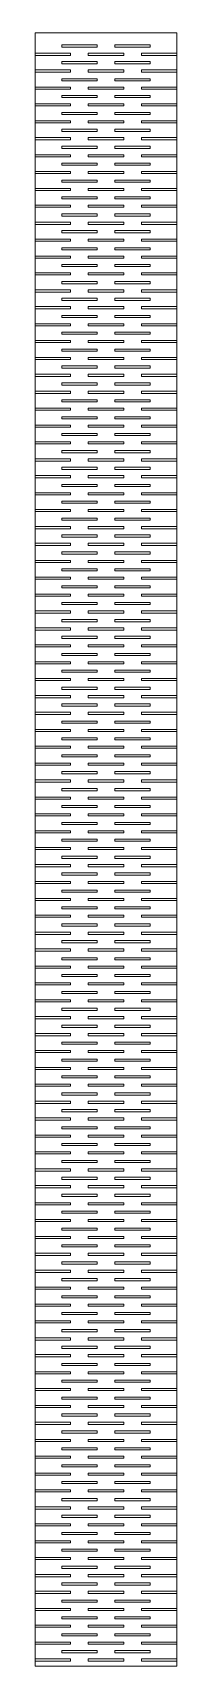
# Model space of a CAD drawing. Header units: millimetres. Extents: x -13 to 13, y -153 to 153.
import ezdxf

# ---------------------------------------------------------------- set-up
doc = ezdxf.new("R2010")
doc.units = ezdxf.units.MM
doc.header["$MEASUREMENT"] = 0
doc.layers.add('Camada 1', color=7, linetype='Continuous')

msp = doc.modelspace()

# ---------------------------------------------------------------- linework, layer by layer
at = {"layer": 'Camada 1', "color": 250, "lineweight": 9}
msp.add_open_spline([(-13.335, -153.4252), (-13.335, -153.4252), (-13.335, 153.4251), (-13.335, 153.4251), (-13.335, 153.4251), (-13.335, 153.4251), (13.335, 153.4251), (13.335, 153.4251), (13.335, 153.4251), (13.335, 153.4251), (13.335, -153.4252), (13.335, -153.4252), (13.335, -153.4252), (13.335, -153.4252), (-13.335, -153.4252), (-13.335, -153.4252)], degree=3, knots=[0, 0, 0, 0, 0.2, 0.2, 0.2, 0.2, 0.4, 0.4, 0.4, 0.4, 0.6, 0.6, 0.6, 0.6, 1, 1, 1, 1], dxfattribs=at)
at = {"layer": 'Camada 1', "color": 240, "lineweight": 9}
for points in [[(-8.3344, 151.1301), (-8.3344, 151.1301), (-8.3344, 150.7301), (-8.3344, 150.7301), (-8.3344, 150.7301), (-8.3344, 150.7301), (-1.6669, 150.7301), (-1.6669, 150.7301), (-1.6669, 150.7301), (-1.6669, 150.7301), (-1.6669, 151.1301), (-1.6669, 151.1301), (-1.6669, 151.1301), (-1.6669, 151.1301), (-8.3344, 151.1301), (-8.3344, 151.1301)], [(1.6669, 151.1301), (1.6669, 151.1301), (1.6669, 150.7301), (1.6669, 150.7301), (1.6669, 150.7301), (1.6669, 150.7301), (8.3344, 150.7301), (8.3344, 150.7301), (8.3344, 150.7301), (8.3344, 150.7301), (8.3344, 151.1301), (8.3344, 151.1301), (8.3344, 151.1301), (8.3344, 151.1301), (1.6669, 151.1301), (1.6669, 151.1301)], [(-13.335, 149.56), (-13.335, 149.56), (-13.335, 149.16), (-13.335, 149.16), (-13.335, 149.16), (-13.335, 149.16), (-6.6675, 149.16), (-6.6675, 149.16), (-6.6675, 149.16), (-6.6675, 149.16), (-6.6675, 149.56), (-6.6675, 149.56), (-6.6675, 149.56), (-6.6675, 149.56), (-13.335, 149.56), (-13.335, 149.56)], [(-8.3344, 147.9899), (-8.3344, 147.9899), (-8.3344, 147.5899), (-8.3344, 147.5899), (-8.3344, 147.5899), (-8.3344, 147.5899), (-1.6669, 147.5899), (-1.6669, 147.5899), (-1.6669, 147.5899), (-1.6669, 147.5899), (-1.6669, 147.9899), (-1.6669, 147.9899), (-1.6669, 147.9899), (-1.6669, 147.9899), (-8.3344, 147.9899), (-8.3344, 147.9899)], [(-3.3337, 149.56), (-3.3337, 149.56), (-3.3337, 149.16), (-3.3337, 149.16), (-3.3337, 149.16), (-3.3337, 149.16), (3.3338, 149.16), (3.3338, 149.16), (3.3338, 149.16), (3.3338, 149.16), (3.3338, 149.56), (3.3338, 149.56), (3.3338, 149.56), (3.3338, 149.56), (-3.3337, 149.56), (-3.3337, 149.56)], [(1.6669, 147.9899), (1.6669, 147.9899), (1.6669, 147.5899), (1.6669, 147.5899), (1.6669, 147.5899), (1.6669, 147.5899), (8.3344, 147.5899), (8.3344, 147.5899), (8.3344, 147.5899), (8.3344, 147.5899), (8.3344, 147.9899), (8.3344, 147.9899), (8.3344, 147.9899), (8.3344, 147.9899), (1.6669, 147.9899), (1.6669, 147.9899)], [(6.6675, 149.56), (6.6675, 149.56), (6.6675, 149.16), (6.6675, 149.16), (6.6675, 149.16), (6.6675, 149.16), (13.335, 149.16), (13.335, 149.16), (13.335, 149.16), (13.335, 149.16), (13.335, 149.56), (13.335, 149.56), (13.335, 149.56), (13.335, 149.56), (6.6675, 149.56), (6.6675, 149.56)], [(-13.335, 146.4198), (-13.335, 146.4198), (-13.335, 146.0198), (-13.335, 146.0198), (-13.335, 146.0198), (-13.335, 146.0198), (-6.6675, 146.0198), (-6.6675, 146.0198), (-6.6675, 146.0198), (-6.6675, 146.0198), (-6.6675, 146.4198), (-6.6675, 146.4198), (-6.6675, 146.4198), (-6.6675, 146.4198), (-13.335, 146.4198), (-13.335, 146.4198)], [(-8.3344, 144.7801), (-8.3344, 144.7801), (-8.3344, 144.3801), (-8.3344, 144.3801), (-8.3344, 144.3801), (-8.3344, 144.3801), (-1.6669, 144.3801), (-1.6669, 144.3801), (-1.6669, 144.3801), (-1.6669, 144.3801), (-1.6669, 144.7801), (-1.6669, 144.7801), (-1.6669, 144.7801), (-1.6669, 144.7801), (-8.3344, 144.7801), (-8.3344, 144.7801)], [(-3.3337, 146.4198), (-3.3337, 146.4198), (-3.3337, 146.0198), (-3.3337, 146.0198), (-3.3337, 146.0198), (-3.3337, 146.0198), (3.3338, 146.0198), (3.3338, 146.0198), (3.3338, 146.0198), (3.3338, 146.0198), (3.3338, 146.4198), (3.3338, 146.4198), (3.3338, 146.4198), (3.3338, 146.4198), (-3.3337, 146.4198), (-3.3337, 146.4198)], [(1.6669, 144.7801), (1.6669, 144.7801), (1.6669, 144.3801), (1.6669, 144.3801), (1.6669, 144.3801), (1.6669, 144.3801), (8.3344, 144.3801), (8.3344, 144.3801), (8.3344, 144.3801), (8.3344, 144.3801), (8.3344, 144.7801), (8.3344, 144.7801), (8.3344, 144.7801), (8.3344, 144.7801), (1.6669, 144.7801), (1.6669, 144.7801)], [(6.6675, 146.4198), (6.6675, 146.4198), (6.6675, 146.0198), (6.6675, 146.0198), (6.6675, 146.0198), (6.6675, 146.0198), (13.335, 146.0198), (13.335, 146.0198), (13.335, 146.0198), (13.335, 146.0198), (13.335, 146.4198), (13.335, 146.4198), (13.335, 146.4198), (13.335, 146.4198), (6.6675, 146.4198), (6.6675, 146.4198)], [(-13.335, 143.21), (-13.335, 143.21), (-13.335, 142.81), (-13.335, 142.81), (-13.335, 142.81), (-13.335, 142.81), (-6.6675, 142.81), (-6.6675, 142.81), (-6.6675, 142.81), (-6.6675, 142.81), (-6.6675, 143.21), (-6.6675, 143.21), (-6.6675, 143.21), (-6.6675, 143.21), (-13.335, 143.21), (-13.335, 143.21)], [(-8.3344, 141.6399), (-8.3344, 141.6399), (-8.3344, 141.2399), (-8.3344, 141.2399), (-8.3344, 141.2399), (-8.3344, 141.2399), (-1.6669, 141.2399), (-1.6669, 141.2399), (-1.6669, 141.2399), (-1.6669, 141.2399), (-1.6669, 141.6399), (-1.6669, 141.6399), (-1.6669, 141.6399), (-1.6669, 141.6399), (-8.3344, 141.6399), (-8.3344, 141.6399)], [(-3.3337, 143.21), (-3.3337, 143.21), (-3.3337, 142.81), (-3.3337, 142.81), (-3.3337, 142.81), (-3.3337, 142.81), (3.3338, 142.81), (3.3338, 142.81), (3.3338, 142.81), (3.3338, 142.81), (3.3338, 143.21), (3.3338, 143.21), (3.3338, 143.21), (3.3338, 143.21), (-3.3337, 143.21), (-3.3337, 143.21)], [(1.6669, 141.6399), (1.6669, 141.6399), (1.6669, 141.2399), (1.6669, 141.2399), (1.6669, 141.2399), (1.6669, 141.2399), (8.3344, 141.2399), (8.3344, 141.2399), (8.3344, 141.2399), (8.3344, 141.2399), (8.3344, 141.6399), (8.3344, 141.6399), (8.3344, 141.6399), (8.3344, 141.6399), (1.6669, 141.6399), (1.6669, 141.6399)], [(6.6675, 143.21), (6.6675, 143.21), (6.6675, 142.81), (6.6675, 142.81), (6.6675, 142.81), (6.6675, 142.81), (13.335, 142.81), (13.335, 142.81), (13.335, 142.81), (13.335, 142.81), (13.335, 143.21), (13.335, 143.21), (13.335, 143.21), (13.335, 143.21), (6.6675, 143.21), (6.6675, 143.21)], [(-13.335, 140.0698), (-13.335, 140.0698), (-13.335, 139.6698), (-13.335, 139.6698), (-13.335, 139.6698), (-13.335, 139.6698), (-6.6675, 139.6698), (-6.6675, 139.6698), (-6.6675, 139.6698), (-6.6675, 139.6698), (-6.6675, 140.0698), (-6.6675, 140.0698), (-6.6675, 140.0698), (-6.6675, 140.0698), (-13.335, 140.0698), (-13.335, 140.0698)], [(-8.3344, 138.4301), (-8.3344, 138.4301), (-8.3344, 138.0301), (-8.3344, 138.0301), (-8.3344, 138.0301), (-8.3344, 138.0301), (-1.6669, 138.0301), (-1.6669, 138.0301), (-1.6669, 138.0301), (-1.6669, 138.0301), (-1.6669, 138.4301), (-1.6669, 138.4301), (-1.6669, 138.4301), (-1.6669, 138.4301), (-8.3344, 138.4301), (-8.3344, 138.4301)], [(-3.3337, 140.0698), (-3.3337, 140.0698), (-3.3337, 139.6698), (-3.3337, 139.6698), (-3.3337, 139.6698), (-3.3337, 139.6698), (3.3338, 139.6698), (3.3338, 139.6698), (3.3338, 139.6698), (3.3338, 139.6698), (3.3338, 140.0698), (3.3338, 140.0698), (3.3338, 140.0698), (3.3338, 140.0698), (-3.3337, 140.0698), (-3.3337, 140.0698)], [(1.6669, 138.4301), (1.6669, 138.4301), (1.6669, 138.0301), (1.6669, 138.0301), (1.6669, 138.0301), (1.6669, 138.0301), (8.3344, 138.0301), (8.3344, 138.0301), (8.3344, 138.0301), (8.3344, 138.0301), (8.3344, 138.4301), (8.3344, 138.4301), (8.3344, 138.4301), (8.3344, 138.4301), (1.6669, 138.4301), (1.6669, 138.4301)], [(6.6675, 140.0698), (6.6675, 140.0698), (6.6675, 139.6698), (6.6675, 139.6698), (6.6675, 139.6698), (6.6675, 139.6698), (13.335, 139.6698), (13.335, 139.6698), (13.335, 139.6698), (13.335, 139.6698), (13.335, 140.0698), (13.335, 140.0698), (13.335, 140.0698), (13.335, 140.0698), (6.6675, 140.0698), (6.6675, 140.0698)], [(-13.335, 136.86), (-13.335, 136.86), (-13.335, 136.46), (-13.335, 136.46), (-13.335, 136.46), (-13.335, 136.46), (-6.6675, 136.46), (-6.6675, 136.46), (-6.6675, 136.46), (-6.6675, 136.46), (-6.6675, 136.86), (-6.6675, 136.86), (-6.6675, 136.86), (-6.6675, 136.86), (-13.335, 136.86), (-13.335, 136.86)], [(-8.3344, 135.2899), (-8.3344, 135.2899), (-8.3344, 134.8899), (-8.3344, 134.8899), (-8.3344, 134.8899), (-8.3344, 134.8899), (-1.6669, 134.8899), (-1.6669, 134.8899), (-1.6669, 134.8899), (-1.6669, 134.8899), (-1.6669, 135.2899), (-1.6669, 135.2899), (-1.6669, 135.2899), (-1.6669, 135.2899), (-8.3344, 135.2899), (-8.3344, 135.2899)], [(-3.3337, 136.86), (-3.3337, 136.86), (-3.3337, 136.46), (-3.3337, 136.46), (-3.3337, 136.46), (-3.3337, 136.46), (3.3338, 136.46), (3.3338, 136.46), (3.3338, 136.46), (3.3338, 136.46), (3.3338, 136.86), (3.3338, 136.86), (3.3338, 136.86), (3.3338, 136.86), (-3.3337, 136.86), (-3.3337, 136.86)], [(1.6669, 135.2899), (1.6669, 135.2899), (1.6669, 134.8899), (1.6669, 134.8899), (1.6669, 134.8899), (1.6669, 134.8899), (8.3344, 134.8899), (8.3344, 134.8899), (8.3344, 134.8899), (8.3344, 134.8899), (8.3344, 135.2899), (8.3344, 135.2899), (8.3344, 135.2899), (8.3344, 135.2899), (1.6669, 135.2899), (1.6669, 135.2899)], [(6.6675, 136.86), (6.6675, 136.86), (6.6675, 136.46), (6.6675, 136.46), (6.6675, 136.46), (6.6675, 136.46), (13.335, 136.46), (13.335, 136.46), (13.335, 136.46), (13.335, 136.46), (13.335, 136.86), (13.335, 136.86), (13.335, 136.86), (13.335, 136.86), (6.6675, 136.86), (6.6675, 136.86)], [(-13.335, 133.7198), (-13.335, 133.7198), (-13.335, 133.3198), (-13.335, 133.3198), (-13.335, 133.3198), (-13.335, 133.3198), (-6.6675, 133.3198), (-6.6675, 133.3198), (-6.6675, 133.3198), (-6.6675, 133.3198), (-6.6675, 133.7198), (-6.6675, 133.7198), (-6.6675, 133.7198), (-6.6675, 133.7198), (-13.335, 133.7198), (-13.335, 133.7198)], [(-8.3344, 132.0801), (-8.3344, 132.0801), (-8.3344, 131.6801), (-8.3344, 131.6801), (-8.3344, 131.6801), (-8.3344, 131.6801), (-1.6669, 131.6801), (-1.6669, 131.6801), (-1.6669, 131.6801), (-1.6669, 131.6801), (-1.6669, 132.0801), (-1.6669, 132.0801), (-1.6669, 132.0801), (-1.6669, 132.0801), (-8.3344, 132.0801), (-8.3344, 132.0801)], [(-3.3337, 133.7198), (-3.3337, 133.7198), (-3.3337, 133.3198), (-3.3337, 133.3198), (-3.3337, 133.3198), (-3.3337, 133.3198), (3.3338, 133.3198), (3.3338, 133.3198), (3.3338, 133.3198), (3.3338, 133.3198), (3.3338, 133.7198), (3.3338, 133.7198), (3.3338, 133.7198), (3.3338, 133.7198), (-3.3337, 133.7198), (-3.3337, 133.7198)], [(1.6669, 132.0801), (1.6669, 132.0801), (1.6669, 131.6801), (1.6669, 131.6801), (1.6669, 131.6801), (1.6669, 131.6801), (8.3344, 131.6801), (8.3344, 131.6801), (8.3344, 131.6801), (8.3344, 131.6801), (8.3344, 132.0801), (8.3344, 132.0801), (8.3344, 132.0801), (8.3344, 132.0801), (1.6669, 132.0801), (1.6669, 132.0801)], [(6.6675, 133.7198), (6.6675, 133.7198), (6.6675, 133.3198), (6.6675, 133.3198), (6.6675, 133.3198), (6.6675, 133.3198), (13.335, 133.3198), (13.335, 133.3198), (13.335, 133.3198), (13.335, 133.3198), (13.335, 133.7198), (13.335, 133.7198), (13.335, 133.7198), (13.335, 133.7198), (6.6675, 133.7198), (6.6675, 133.7198)], [(-13.335, 130.51), (-13.335, 130.51), (-13.335, 130.11), (-13.335, 130.11), (-13.335, 130.11), (-13.335, 130.11), (-6.6675, 130.11), (-6.6675, 130.11), (-6.6675, 130.11), (-6.6675, 130.11), (-6.6675, 130.51), (-6.6675, 130.51), (-6.6675, 130.51), (-6.6675, 130.51), (-13.335, 130.51), (-13.335, 130.51)], [(-8.3344, 128.9399), (-8.3344, 128.9399), (-8.3344, 128.5399), (-8.3344, 128.5399), (-8.3344, 128.5399), (-8.3344, 128.5399), (-1.6669, 128.5399), (-1.6669, 128.5399), (-1.6669, 128.5399), (-1.6669, 128.5399), (-1.6669, 128.9399), (-1.6669, 128.9399), (-1.6669, 128.9399), (-1.6669, 128.9399), (-8.3344, 128.9399), (-8.3344, 128.9399)], [(-3.3337, 130.51), (-3.3337, 130.51), (-3.3337, 130.11), (-3.3337, 130.11), (-3.3337, 130.11), (-3.3337, 130.11), (3.3338, 130.11), (3.3338, 130.11), (3.3338, 130.11), (3.3338, 130.11), (3.3338, 130.51), (3.3338, 130.51), (3.3338, 130.51), (3.3338, 130.51), (-3.3337, 130.51), (-3.3337, 130.51)], [(1.6669, 128.9399), (1.6669, 128.9399), (1.6669, 128.5399), (1.6669, 128.5399), (1.6669, 128.5399), (1.6669, 128.5399), (8.3344, 128.5399), (8.3344, 128.5399), (8.3344, 128.5399), (8.3344, 128.5399), (8.3344, 128.9399), (8.3344, 128.9399), (8.3344, 128.9399), (8.3344, 128.9399), (1.6669, 128.9399), (1.6669, 128.9399)], [(6.6675, 130.51), (6.6675, 130.51), (6.6675, 130.11), (6.6675, 130.11), (6.6675, 130.11), (6.6675, 130.11), (13.335, 130.11), (13.335, 130.11), (13.335, 130.11), (13.335, 130.11), (13.335, 130.51), (13.335, 130.51), (13.335, 130.51), (13.335, 130.51), (6.6675, 130.51), (6.6675, 130.51)], [(-13.335, 127.3698), (-13.335, 127.3698), (-13.335, 126.9698), (-13.335, 126.9698), (-13.335, 126.9698), (-13.335, 126.9698), (-6.6675, 126.9698), (-6.6675, 126.9698), (-6.6675, 126.9698), (-6.6675, 126.9698), (-6.6675, 127.3698), (-6.6675, 127.3698), (-6.6675, 127.3698), (-6.6675, 127.3698), (-13.335, 127.3698), (-13.335, 127.3698)], [(-3.3337, 127.3698), (-3.3337, 127.3698), (-3.3337, 126.9698), (-3.3337, 126.9698), (-3.3337, 126.9698), (-3.3337, 126.9698), (3.3338, 126.9698), (3.3338, 126.9698), (3.3338, 126.9698), (3.3338, 126.9698), (3.3338, 127.3698), (3.3338, 127.3698), (3.3338, 127.3698), (3.3338, 127.3698), (-3.3337, 127.3698), (-3.3337, 127.3698)], [(6.6675, 127.3698), (6.6675, 127.3698), (6.6675, 126.9698), (6.6675, 126.9698), (6.6675, 126.9698), (6.6675, 126.9698), (13.335, 126.9698), (13.335, 126.9698), (13.335, 126.9698), (13.335, 126.9698), (13.335, 127.3698), (13.335, 127.3698), (13.335, 127.3698), (13.335, 127.3698), (6.6675, 127.3698), (6.6675, 127.3698)], [(-13.335, 124.16), (-13.335, 124.16), (-13.335, 123.76), (-13.335, 123.76), (-13.335, 123.76), (-13.335, 123.76), (-6.6675, 123.76), (-6.6675, 123.76), (-6.6675, 123.76), (-6.6675, 123.76), (-6.6675, 124.16), (-6.6675, 124.16), (-6.6675, 124.16), (-6.6675, 124.16), (-13.335, 124.16), (-13.335, 124.16)], [(-8.3344, 125.7301), (-8.3344, 125.7301), (-8.3344, 125.3301), (-8.3344, 125.3301), (-8.3344, 125.3301), (-8.3344, 125.3301), (-1.6669, 125.3301), (-1.6669, 125.3301), (-1.6669, 125.3301), (-1.6669, 125.3301), (-1.6669, 125.7301), (-1.6669, 125.7301), (-1.6669, 125.7301), (-1.6669, 125.7301), (-8.3344, 125.7301), (-8.3344, 125.7301)], [(-3.3337, 124.16), (-3.3337, 124.16), (-3.3337, 123.76), (-3.3337, 123.76), (-3.3337, 123.76), (-3.3337, 123.76), (3.3338, 123.76), (3.3338, 123.76), (3.3338, 123.76), (3.3338, 123.76), (3.3338, 124.16), (3.3338, 124.16), (3.3338, 124.16), (3.3338, 124.16), (-3.3337, 124.16), (-3.3337, 124.16)], [(1.6669, 125.7301), (1.6669, 125.7301), (1.6669, 125.3301), (1.6669, 125.3301), (1.6669, 125.3301), (1.6669, 125.3301), (8.3344, 125.3301), (8.3344, 125.3301), (8.3344, 125.3301), (8.3344, 125.3301), (8.3344, 125.7301), (8.3344, 125.7301), (8.3344, 125.7301), (8.3344, 125.7301), (1.6669, 125.7301), (1.6669, 125.7301)], [(6.6675, 124.16), (6.6675, 124.16), (6.6675, 123.76), (6.6675, 123.76), (6.6675, 123.76), (6.6675, 123.76), (13.335, 123.76), (13.335, 123.76), (13.335, 123.76), (13.335, 123.76), (13.335, 124.16), (13.335, 124.16), (13.335, 124.16), (13.335, 124.16), (6.6675, 124.16), (6.6675, 124.16)], [(-13.335, 121.0198), (-13.335, 121.0198), (-13.335, 120.6198), (-13.335, 120.6198), (-13.335, 120.6198), (-13.335, 120.6198), (-6.6675, 120.6198), (-6.6675, 120.6198), (-6.6675, 120.6198), (-6.6675, 120.6198), (-6.6675, 121.0198), (-6.6675, 121.0198), (-6.6675, 121.0198), (-6.6675, 121.0198), (-13.335, 121.0198), (-13.335, 121.0198)], [(-8.3344, 122.5899), (-8.3344, 122.5899), (-8.3344, 122.1899), (-8.3344, 122.1899), (-8.3344, 122.1899), (-8.3344, 122.1899), (-1.6669, 122.1899), (-1.6669, 122.1899), (-1.6669, 122.1899), (-1.6669, 122.1899), (-1.6669, 122.5899), (-1.6669, 122.5899), (-1.6669, 122.5899), (-1.6669, 122.5899), (-8.3344, 122.5899), (-8.3344, 122.5899)], [(-3.3337, 121.0198), (-3.3337, 121.0198), (-3.3337, 120.6198), (-3.3337, 120.6198), (-3.3337, 120.6198), (-3.3337, 120.6198), (3.3338, 120.6198), (3.3338, 120.6198), (3.3338, 120.6198), (3.3338, 120.6198), (3.3338, 121.0198), (3.3338, 121.0198), (3.3338, 121.0198), (3.3338, 121.0198), (-3.3337, 121.0198), (-3.3337, 121.0198)], [(1.6669, 122.5899), (1.6669, 122.5899), (1.6669, 122.1899), (1.6669, 122.1899), (1.6669, 122.1899), (1.6669, 122.1899), (8.3344, 122.1899), (8.3344, 122.1899), (8.3344, 122.1899), (8.3344, 122.1899), (8.3344, 122.5899), (8.3344, 122.5899), (8.3344, 122.5899), (8.3344, 122.5899), (1.6669, 122.5899), (1.6669, 122.5899)], [(6.6675, 121.0198), (6.6675, 121.0198), (6.6675, 120.6198), (6.6675, 120.6198), (6.6675, 120.6198), (6.6675, 120.6198), (13.335, 120.6198), (13.335, 120.6198), (13.335, 120.6198), (13.335, 120.6198), (13.335, 121.0198), (13.335, 121.0198), (13.335, 121.0198), (13.335, 121.0198), (6.6675, 121.0198), (6.6675, 121.0198)], [(-13.335, 117.81), (-13.335, 117.81), (-13.335, 117.41), (-13.335, 117.41), (-13.335, 117.41), (-13.335, 117.41), (-6.6675, 117.41), (-6.6675, 117.41), (-6.6675, 117.41), (-6.6675, 117.41), (-6.6675, 117.81), (-6.6675, 117.81), (-6.6675, 117.81), (-6.6675, 117.81), (-13.335, 117.81), (-13.335, 117.81)], [(-8.3344, 119.3801), (-8.3344, 119.3801), (-8.3344, 118.9801), (-8.3344, 118.9801), (-8.3344, 118.9801), (-8.3344, 118.9801), (-1.6669, 118.9801), (-1.6669, 118.9801), (-1.6669, 118.9801), (-1.6669, 118.9801), (-1.6669, 119.3801), (-1.6669, 119.3801), (-1.6669, 119.3801), (-1.6669, 119.3801), (-8.3344, 119.3801), (-8.3344, 119.3801)], [(-3.3337, 117.81), (-3.3337, 117.81), (-3.3337, 117.41), (-3.3337, 117.41), (-3.3337, 117.41), (-3.3337, 117.41), (3.3338, 117.41), (3.3338, 117.41), (3.3338, 117.41), (3.3338, 117.41), (3.3338, 117.81), (3.3338, 117.81), (3.3338, 117.81), (3.3338, 117.81), (-3.3337, 117.81), (-3.3337, 117.81)], [(1.6669, 119.3801), (1.6669, 119.3801), (1.6669, 118.9801), (1.6669, 118.9801), (1.6669, 118.9801), (1.6669, 118.9801), (8.3344, 118.9801), (8.3344, 118.9801), (8.3344, 118.9801), (8.3344, 118.9801), (8.3344, 119.3801), (8.3344, 119.3801), (8.3344, 119.3801), (8.3344, 119.3801), (1.6669, 119.3801), (1.6669, 119.3801)], [(6.6675, 117.81), (6.6675, 117.81), (6.6675, 117.41), (6.6675, 117.41), (6.6675, 117.41), (6.6675, 117.41), (13.335, 117.41), (13.335, 117.41), (13.335, 117.41), (13.335, 117.41), (13.335, 117.81), (13.335, 117.81), (13.335, 117.81), (13.335, 117.81), (6.6675, 117.81), (6.6675, 117.81)], [(-13.335, 114.6698), (-13.335, 114.6698), (-13.335, 114.2698), (-13.335, 114.2698), (-13.335, 114.2698), (-13.335, 114.2698), (-6.6675, 114.2698), (-6.6675, 114.2698), (-6.6675, 114.2698), (-6.6675, 114.2698), (-6.6675, 114.6698), (-6.6675, 114.6698), (-6.6675, 114.6698), (-6.6675, 114.6698), (-13.335, 114.6698), (-13.335, 114.6698)], [(-8.3344, 116.2399), (-8.3344, 116.2399), (-8.3344, 115.8399), (-8.3344, 115.8399), (-8.3344, 115.8399), (-8.3344, 115.8399), (-1.6669, 115.8399), (-1.6669, 115.8399), (-1.6669, 115.8399), (-1.6669, 115.8399), (-1.6669, 116.2399), (-1.6669, 116.2399), (-1.6669, 116.2399), (-1.6669, 116.2399), (-8.3344, 116.2399), (-8.3344, 116.2399)], [(-3.3337, 114.6698), (-3.3337, 114.6698), (-3.3337, 114.2698), (-3.3337, 114.2698), (-3.3337, 114.2698), (-3.3337, 114.2698), (3.3338, 114.2698), (3.3338, 114.2698), (3.3338, 114.2698), (3.3338, 114.2698), (3.3338, 114.6698), (3.3338, 114.6698), (3.3338, 114.6698), (3.3338, 114.6698), (-3.3337, 114.6698), (-3.3337, 114.6698)], [(1.6669, 116.2399), (1.6669, 116.2399), (1.6669, 115.8399), (1.6669, 115.8399), (1.6669, 115.8399), (1.6669, 115.8399), (8.3344, 115.8399), (8.3344, 115.8399), (8.3344, 115.8399), (8.3344, 115.8399), (8.3344, 116.2399), (8.3344, 116.2399), (8.3344, 116.2399), (8.3344, 116.2399), (1.6669, 116.2399), (1.6669, 116.2399)], [(6.6675, 114.6698), (6.6675, 114.6698), (6.6675, 114.2698), (6.6675, 114.2698), (6.6675, 114.2698), (6.6675, 114.2698), (13.335, 114.2698), (13.335, 114.2698), (13.335, 114.2698), (13.335, 114.2698), (13.335, 114.6698), (13.335, 114.6698), (13.335, 114.6698), (13.335, 114.6698), (6.6675, 114.6698), (6.6675, 114.6698)], [(-13.335, 111.46), (-13.335, 111.46), (-13.335, 111.06), (-13.335, 111.06), (-13.335, 111.06), (-13.335, 111.06), (-6.6675, 111.06), (-6.6675, 111.06), (-6.6675, 111.06), (-6.6675, 111.06), (-6.6675, 111.46), (-6.6675, 111.46), (-6.6675, 111.46), (-6.6675, 111.46), (-13.335, 111.46), (-13.335, 111.46)], [(-8.3344, 113.0301), (-8.3344, 113.0301), (-8.3344, 112.6301), (-8.3344, 112.6301), (-8.3344, 112.6301), (-8.3344, 112.6301), (-1.6669, 112.6301), (-1.6669, 112.6301), (-1.6669, 112.6301), (-1.6669, 112.6301), (-1.6669, 113.0301), (-1.6669, 113.0301), (-1.6669, 113.0301), (-1.6669, 113.0301), (-8.3344, 113.0301), (-8.3344, 113.0301)], [(-3.3337, 111.46), (-3.3337, 111.46), (-3.3337, 111.06), (-3.3337, 111.06), (-3.3337, 111.06), (-3.3337, 111.06), (3.3338, 111.06), (3.3338, 111.06), (3.3338, 111.06), (3.3338, 111.06), (3.3338, 111.46), (3.3338, 111.46), (3.3338, 111.46), (3.3338, 111.46), (-3.3337, 111.46), (-3.3337, 111.46)], [(1.6669, 113.0301), (1.6669, 113.0301), (1.6669, 112.6301), (1.6669, 112.6301), (1.6669, 112.6301), (1.6669, 112.6301), (8.3344, 112.6301), (8.3344, 112.6301), (8.3344, 112.6301), (8.3344, 112.6301), (8.3344, 113.0301), (8.3344, 113.0301), (8.3344, 113.0301), (8.3344, 113.0301), (1.6669, 113.0301), (1.6669, 113.0301)], [(6.6675, 111.46), (6.6675, 111.46), (6.6675, 111.06), (6.6675, 111.06), (6.6675, 111.06), (6.6675, 111.06), (13.335, 111.06), (13.335, 111.06), (13.335, 111.06), (13.335, 111.06), (13.335, 111.46), (13.335, 111.46), (13.335, 111.46), (13.335, 111.46), (6.6675, 111.46), (6.6675, 111.46)], [(-13.335, 108.3198), (-13.335, 108.3198), (-13.335, 107.9198), (-13.335, 107.9198), (-13.335, 107.9198), (-13.335, 107.9198), (-6.6675, 107.9198), (-6.6675, 107.9198), (-6.6675, 107.9198), (-6.6675, 107.9198), (-6.6675, 108.3198), (-6.6675, 108.3198), (-6.6675, 108.3198), (-6.6675, 108.3198), (-13.335, 108.3198), (-13.335, 108.3198)], [(-8.3344, 109.8899), (-8.3344, 109.8899), (-8.3344, 109.4899), (-8.3344, 109.4899), (-8.3344, 109.4899), (-8.3344, 109.4899), (-1.6669, 109.4899), (-1.6669, 109.4899), (-1.6669, 109.4899), (-1.6669, 109.4899), (-1.6669, 109.8899), (-1.6669, 109.8899), (-1.6669, 109.8899), (-1.6669, 109.8899), (-8.3344, 109.8899), (-8.3344, 109.8899)], [(-3.3337, 108.3198), (-3.3337, 108.3198), (-3.3337, 107.9198), (-3.3337, 107.9198), (-3.3337, 107.9198), (-3.3337, 107.9198), (3.3338, 107.9198), (3.3338, 107.9198), (3.3338, 107.9198), (3.3338, 107.9198), (3.3338, 108.3198), (3.3338, 108.3198), (3.3338, 108.3198), (3.3338, 108.3198), (-3.3337, 108.3198), (-3.3337, 108.3198)], [(1.6669, 109.8899), (1.6669, 109.8899), (1.6669, 109.4899), (1.6669, 109.4899), (1.6669, 109.4899), (1.6669, 109.4899), (8.3344, 109.4899), (8.3344, 109.4899), (8.3344, 109.4899), (8.3344, 109.4899), (8.3344, 109.8899), (8.3344, 109.8899), (8.3344, 109.8899), (8.3344, 109.8899), (1.6669, 109.8899), (1.6669, 109.8899)], [(6.6675, 108.3198), (6.6675, 108.3198), (6.6675, 107.9198), (6.6675, 107.9198), (6.6675, 107.9198), (6.6675, 107.9198), (13.335, 107.9198), (13.335, 107.9198), (13.335, 107.9198), (13.335, 107.9198), (13.335, 108.3198), (13.335, 108.3198), (13.335, 108.3198), (13.335, 108.3198), (6.6675, 108.3198), (6.6675, 108.3198)], [(-13.335, 105.11), (-13.335, 105.11), (-13.335, 104.71), (-13.335, 104.71), (-13.335, 104.71), (-13.335, 104.71), (-6.6675, 104.71), (-6.6675, 104.71), (-6.6675, 104.71), (-6.6675, 104.71), (-6.6675, 105.11), (-6.6675, 105.11), (-6.6675, 105.11), (-6.6675, 105.11), (-13.335, 105.11), (-13.335, 105.11)], [(-8.3344, 106.6801), (-8.3344, 106.6801), (-8.3344, 106.2801), (-8.3344, 106.2801), (-8.3344, 106.2801), (-8.3344, 106.2801), (-1.6669, 106.2801), (-1.6669, 106.2801), (-1.6669, 106.2801), (-1.6669, 106.2801), (-1.6669, 106.6801), (-1.6669, 106.6801), (-1.6669, 106.6801), (-1.6669, 106.6801), (-8.3344, 106.6801), (-8.3344, 106.6801)], [(-3.3337, 105.11), (-3.3337, 105.11), (-3.3337, 104.71), (-3.3337, 104.71), (-3.3337, 104.71), (-3.3337, 104.71), (3.3338, 104.71), (3.3338, 104.71), (3.3338, 104.71), (3.3338, 104.71), (3.3338, 105.11), (3.3338, 105.11), (3.3338, 105.11), (3.3338, 105.11), (-3.3337, 105.11), (-3.3337, 105.11)], [(1.6669, 106.6801), (1.6669, 106.6801), (1.6669, 106.2801), (1.6669, 106.2801), (1.6669, 106.2801), (1.6669, 106.2801), (8.3344, 106.2801), (8.3344, 106.2801), (8.3344, 106.2801), (8.3344, 106.2801), (8.3344, 106.6801), (8.3344, 106.6801), (8.3344, 106.6801), (8.3344, 106.6801), (1.6669, 106.6801), (1.6669, 106.6801)], [(6.6675, 105.11), (6.6675, 105.11), (6.6675, 104.71), (6.6675, 104.71), (6.6675, 104.71), (6.6675, 104.71), (13.335, 104.71), (13.335, 104.71), (13.335, 104.71), (13.335, 104.71), (13.335, 105.11), (13.335, 105.11), (13.335, 105.11), (13.335, 105.11), (6.6675, 105.11), (6.6675, 105.11)], [(-13.335, 101.9698), (-13.335, 101.9698), (-13.335, 101.5698), (-13.335, 101.5698), (-13.335, 101.5698), (-13.335, 101.5698), (-6.6675, 101.5698), (-6.6675, 101.5698), (-6.6675, 101.5698), (-6.6675, 101.5698), (-6.6675, 101.9698), (-6.6675, 101.9698), (-6.6675, 101.9698), (-6.6675, 101.9698), (-13.335, 101.9698), (-13.335, 101.9698)], [(-8.3344, 103.5399), (-8.3344, 103.5399), (-8.3344, 103.1399), (-8.3344, 103.1399), (-8.3344, 103.1399), (-8.3344, 103.1399), (-1.6669, 103.1399), (-1.6669, 103.1399), (-1.6669, 103.1399), (-1.6669, 103.1399), (-1.6669, 103.5399), (-1.6669, 103.5399), (-1.6669, 103.5399), (-1.6669, 103.5399), (-8.3344, 103.5399), (-8.3344, 103.5399)], [(-3.3337, 101.9698), (-3.3337, 101.9698), (-3.3337, 101.5698), (-3.3337, 101.5698), (-3.3337, 101.5698), (-3.3337, 101.5698), (3.3338, 101.5698), (3.3338, 101.5698), (3.3338, 101.5698), (3.3338, 101.5698), (3.3338, 101.9698), (3.3338, 101.9698), (3.3338, 101.9698), (3.3338, 101.9698), (-3.3337, 101.9698), (-3.3337, 101.9698)], [(1.6669, 103.5399), (1.6669, 103.5399), (1.6669, 103.1399), (1.6669, 103.1399), (1.6669, 103.1399), (1.6669, 103.1399), (8.3344, 103.1399), (8.3344, 103.1399), (8.3344, 103.1399), (8.3344, 103.1399), (8.3344, 103.5399), (8.3344, 103.5399), (8.3344, 103.5399), (8.3344, 103.5399), (1.6669, 103.5399), (1.6669, 103.5399)], [(6.6675, 101.9698), (6.6675, 101.9698), (6.6675, 101.5698), (6.6675, 101.5698), (6.6675, 101.5698), (6.6675, 101.5698), (13.335, 101.5698), (13.335, 101.5698), (13.335, 101.5698), (13.335, 101.5698), (13.335, 101.9698), (13.335, 101.9698), (13.335, 101.9698), (13.335, 101.9698), (6.6675, 101.9698), (6.6675, 101.9698)], [(-13.335, 98.76), (-13.335, 98.76), (-13.335, 98.36), (-13.335, 98.36), (-13.335, 98.36), (-13.335, 98.36), (-6.6675, 98.36), (-6.6675, 98.36), (-6.6675, 98.36), (-6.6675, 98.36), (-6.6675, 98.76), (-6.6675, 98.76), (-6.6675, 98.76), (-6.6675, 98.76), (-13.335, 98.76), (-13.335, 98.76)], [(-8.3344, 100.3301), (-8.3344, 100.3301), (-8.3344, 99.9301), (-8.3344, 99.9301), (-8.3344, 99.9301), (-8.3344, 99.9301), (-1.6669, 99.9301), (-1.6669, 99.9301), (-1.6669, 99.9301), (-1.6669, 99.9301), (-1.6669, 100.3301), (-1.6669, 100.3301), (-1.6669, 100.3301), (-1.6669, 100.3301), (-8.3344, 100.3301), (-8.3344, 100.3301)], [(-3.3337, 98.76), (-3.3337, 98.76), (-3.3337, 98.36), (-3.3337, 98.36), (-3.3337, 98.36), (-3.3337, 98.36), (3.3338, 98.36), (3.3338, 98.36), (3.3338, 98.36), (3.3338, 98.36), (3.3338, 98.76), (3.3338, 98.76), (3.3338, 98.76), (3.3338, 98.76), (-3.3337, 98.76), (-3.3337, 98.76)], [(1.6669, 100.3301), (1.6669, 100.3301), (1.6669, 99.9301), (1.6669, 99.9301), (1.6669, 99.9301), (1.6669, 99.9301), (8.3344, 99.9301), (8.3344, 99.9301), (8.3344, 99.9301), (8.3344, 99.9301), (8.3344, 100.3301), (8.3344, 100.3301), (8.3344, 100.3301), (8.3344, 100.3301), (1.6669, 100.3301), (1.6669, 100.3301)], [(6.6675, 98.76), (6.6675, 98.76), (6.6675, 98.36), (6.6675, 98.36), (6.6675, 98.36), (6.6675, 98.36), (13.335, 98.36), (13.335, 98.36), (13.335, 98.36), (13.335, 98.36), (13.335, 98.76), (13.335, 98.76), (13.335, 98.76), (13.335, 98.76), (6.6675, 98.76), (6.6675, 98.76)], [(-13.335, 95.6198), (-13.335, 95.6198), (-13.335, 95.2198), (-13.335, 95.2198), (-13.335, 95.2198), (-13.335, 95.2198), (-6.6675, 95.2198), (-6.6675, 95.2198), (-6.6675, 95.2198), (-6.6675, 95.2198), (-6.6675, 95.6198), (-6.6675, 95.6198), (-6.6675, 95.6198), (-6.6675, 95.6198), (-13.335, 95.6198), (-13.335, 95.6198)], [(-8.3344, 97.1899), (-8.3344, 97.1899), (-8.3344, 96.7899), (-8.3344, 96.7899), (-8.3344, 96.7899), (-8.3344, 96.7899), (-1.6669, 96.7899), (-1.6669, 96.7899), (-1.6669, 96.7899), (-1.6669, 96.7899), (-1.6669, 97.1899), (-1.6669, 97.1899), (-1.6669, 97.1899), (-1.6669, 97.1899), (-8.3344, 97.1899), (-8.3344, 97.1899)], [(-3.3337, 95.6198), (-3.3337, 95.6198), (-3.3337, 95.2198), (-3.3337, 95.2198), (-3.3337, 95.2198), (-3.3337, 95.2198), (3.3338, 95.2198), (3.3338, 95.2198), (3.3338, 95.2198), (3.3338, 95.2198), (3.3338, 95.6198), (3.3338, 95.6198), (3.3338, 95.6198), (3.3338, 95.6198), (-3.3337, 95.6198), (-3.3337, 95.6198)], [(1.6669, 97.1899), (1.6669, 97.1899), (1.6669, 96.7899), (1.6669, 96.7899), (1.6669, 96.7899), (1.6669, 96.7899), (8.3344, 96.7899), (8.3344, 96.7899), (8.3344, 96.7899), (8.3344, 96.7899), (8.3344, 97.1899), (8.3344, 97.1899), (8.3344, 97.1899), (8.3344, 97.1899), (1.6669, 97.1899), (1.6669, 97.1899)], [(6.6675, 95.6198), (6.6675, 95.6198), (6.6675, 95.2198), (6.6675, 95.2198), (6.6675, 95.2198), (6.6675, 95.2198), (13.335, 95.2198), (13.335, 95.2198), (13.335, 95.2198), (13.335, 95.2198), (13.335, 95.6198), (13.335, 95.6198), (13.335, 95.6198), (13.335, 95.6198), (6.6675, 95.6198), (6.6675, 95.6198)], [(-13.335, 92.41), (-13.335, 92.41), (-13.335, 92.01), (-13.335, 92.01), (-13.335, 92.01), (-13.335, 92.01), (-6.6675, 92.01), (-6.6675, 92.01), (-6.6675, 92.01), (-6.6675, 92.01), (-6.6675, 92.41), (-6.6675, 92.41), (-6.6675, 92.41), (-6.6675, 92.41), (-13.335, 92.41), (-13.335, 92.41)], [(-8.3344, 93.9801), (-8.3344, 93.9801), (-8.3344, 93.5801), (-8.3344, 93.5801), (-8.3344, 93.5801), (-8.3344, 93.5801), (-1.6669, 93.5801), (-1.6669, 93.5801), (-1.6669, 93.5801), (-1.6669, 93.5801), (-1.6669, 93.9801), (-1.6669, 93.9801), (-1.6669, 93.9801), (-1.6669, 93.9801), (-8.3344, 93.9801), (-8.3344, 93.9801)], [(-3.3337, 92.41), (-3.3337, 92.41), (-3.3337, 92.01), (-3.3337, 92.01), (-3.3337, 92.01), (-3.3337, 92.01), (3.3338, 92.01), (3.3338, 92.01), (3.3338, 92.01), (3.3338, 92.01), (3.3338, 92.41), (3.3338, 92.41), (3.3338, 92.41), (3.3338, 92.41), (-3.3337, 92.41), (-3.3337, 92.41)], [(1.6669, 93.9801), (1.6669, 93.9801), (1.6669, 93.5801), (1.6669, 93.5801), (1.6669, 93.5801), (1.6669, 93.5801), (8.3344, 93.5801), (8.3344, 93.5801), (8.3344, 93.5801), (8.3344, 93.5801), (8.3344, 93.9801), (8.3344, 93.9801), (8.3344, 93.9801), (8.3344, 93.9801), (1.6669, 93.9801), (1.6669, 93.9801)], [(6.6675, 92.41), (6.6675, 92.41), (6.6675, 92.01), (6.6675, 92.01), (6.6675, 92.01), (6.6675, 92.01), (13.335, 92.01), (13.335, 92.01), (13.335, 92.01), (13.335, 92.01), (13.335, 92.41), (13.335, 92.41), (13.335, 92.41), (13.335, 92.41), (6.6675, 92.41), (6.6675, 92.41)], [(-13.335, 89.2698), (-13.335, 89.2698), (-13.335, 88.8698), (-13.335, 88.8698), (-13.335, 88.8698), (-13.335, 88.8698), (-6.6675, 88.8698), (-6.6675, 88.8698), (-6.6675, 88.8698), (-6.6675, 88.8698), (-6.6675, 89.2698), (-6.6675, 89.2698), (-6.6675, 89.2698), (-6.6675, 89.2698), (-13.335, 89.2698), (-13.335, 89.2698)], [(-8.3344, 90.8399), (-8.3344, 90.8399), (-8.3344, 90.4399), (-8.3344, 90.4399), (-8.3344, 90.4399), (-8.3344, 90.4399), (-1.6669, 90.4399), (-1.6669, 90.4399), (-1.6669, 90.4399), (-1.6669, 90.4399), (-1.6669, 90.8399), (-1.6669, 90.8399), (-1.6669, 90.8399), (-1.6669, 90.8399), (-8.3344, 90.8399), (-8.3344, 90.8399)], [(-3.3337, 89.2698), (-3.3337, 89.2698), (-3.3337, 88.8698), (-3.3337, 88.8698), (-3.3337, 88.8698), (-3.3337, 88.8698), (3.3338, 88.8698), (3.3338, 88.8698), (3.3338, 88.8698), (3.3338, 88.8698), (3.3338, 89.2698), (3.3338, 89.2698), (3.3338, 89.2698), (3.3338, 89.2698), (-3.3337, 89.2698), (-3.3337, 89.2698)], [(1.6669, 90.8399), (1.6669, 90.8399), (1.6669, 90.4399), (1.6669, 90.4399), (1.6669, 90.4399), (1.6669, 90.4399), (8.3344, 90.4399), (8.3344, 90.4399), (8.3344, 90.4399), (8.3344, 90.4399), (8.3344, 90.8399), (8.3344, 90.8399), (8.3344, 90.8399), (8.3344, 90.8399), (1.6669, 90.8399), (1.6669, 90.8399)], [(6.6675, 89.2698), (6.6675, 89.2698), (6.6675, 88.8698), (6.6675, 88.8698), (6.6675, 88.8698), (6.6675, 88.8698), (13.335, 88.8698), (13.335, 88.8698), (13.335, 88.8698), (13.335, 88.8698), (13.335, 89.2698), (13.335, 89.2698), (13.335, 89.2698), (13.335, 89.2698), (6.6675, 89.2698), (6.6675, 89.2698)], [(-13.335, 86.06), (-13.335, 86.06), (-13.335, 85.66), (-13.335, 85.66), (-13.335, 85.66), (-13.335, 85.66), (-6.6675, 85.66), (-6.6675, 85.66), (-6.6675, 85.66), (-6.6675, 85.66), (-6.6675, 86.06), (-6.6675, 86.06), (-6.6675, 86.06), (-6.6675, 86.06), (-13.335, 86.06), (-13.335, 86.06)], [(-8.3344, 87.6301), (-8.3344, 87.6301), (-8.3344, 87.2301), (-8.3344, 87.2301), (-8.3344, 87.2301), (-8.3344, 87.2301), (-1.6669, 87.2301), (-1.6669, 87.2301), (-1.6669, 87.2301), (-1.6669, 87.2301), (-1.6669, 87.6301), (-1.6669, 87.6301), (-1.6669, 87.6301), (-1.6669, 87.6301), (-8.3344, 87.6301), (-8.3344, 87.6301)], [(-3.3337, 86.06), (-3.3337, 86.06), (-3.3337, 85.66), (-3.3337, 85.66), (-3.3337, 85.66), (-3.3337, 85.66), (3.3338, 85.66), (3.3338, 85.66), (3.3338, 85.66), (3.3338, 85.66), (3.3338, 86.06), (3.3338, 86.06), (3.3338, 86.06), (3.3338, 86.06), (-3.3337, 86.06), (-3.3337, 86.06)], [(1.6669, 87.6301), (1.6669, 87.6301), (1.6669, 87.2301), (1.6669, 87.2301), (1.6669, 87.2301), (1.6669, 87.2301), (8.3344, 87.2301), (8.3344, 87.2301), (8.3344, 87.2301), (8.3344, 87.2301), (8.3344, 87.6301), (8.3344, 87.6301), (8.3344, 87.6301), (8.3344, 87.6301), (1.6669, 87.6301), (1.6669, 87.6301)], [(6.6675, 86.06), (6.6675, 86.06), (6.6675, 85.66), (6.6675, 85.66), (6.6675, 85.66), (6.6675, 85.66), (13.335, 85.66), (13.335, 85.66), (13.335, 85.66), (13.335, 85.66), (13.335, 86.06), (13.335, 86.06), (13.335, 86.06), (13.335, 86.06), (6.6675, 86.06), (6.6675, 86.06)], [(-13.335, 82.9198), (-13.335, 82.9198), (-13.335, 82.5198), (-13.335, 82.5198), (-13.335, 82.5198), (-13.335, 82.5198), (-6.6675, 82.5198), (-6.6675, 82.5198), (-6.6675, 82.5198), (-6.6675, 82.5198), (-6.6675, 82.9198), (-6.6675, 82.9198), (-6.6675, 82.9198), (-6.6675, 82.9198), (-13.335, 82.9198), (-13.335, 82.9198)], [(-8.3344, 84.4899), (-8.3344, 84.4899), (-8.3344, 84.0899), (-8.3344, 84.0899), (-8.3344, 84.0899), (-8.3344, 84.0899), (-1.6669, 84.0899), (-1.6669, 84.0899), (-1.6669, 84.0899), (-1.6669, 84.0899), (-1.6669, 84.4899), (-1.6669, 84.4899), (-1.6669, 84.4899), (-1.6669, 84.4899), (-8.3344, 84.4899), (-8.3344, 84.4899)], [(-3.3337, 82.9198), (-3.3337, 82.9198), (-3.3337, 82.5198), (-3.3337, 82.5198), (-3.3337, 82.5198), (-3.3337, 82.5198), (3.3338, 82.5198), (3.3338, 82.5198), (3.3338, 82.5198), (3.3338, 82.5198), (3.3338, 82.9198), (3.3338, 82.9198), (3.3338, 82.9198), (3.3338, 82.9198), (-3.3337, 82.9198), (-3.3337, 82.9198)], [(1.6669, 84.4899), (1.6669, 84.4899), (1.6669, 84.0899), (1.6669, 84.0899), (1.6669, 84.0899), (1.6669, 84.0899), (8.3344, 84.0899), (8.3344, 84.0899), (8.3344, 84.0899), (8.3344, 84.0899), (8.3344, 84.4899), (8.3344, 84.4899), (8.3344, 84.4899), (8.3344, 84.4899), (1.6669, 84.4899), (1.6669, 84.4899)], [(6.6675, 82.9198), (6.6675, 82.9198), (6.6675, 82.5198), (6.6675, 82.5198), (6.6675, 82.5198), (6.6675, 82.5198), (13.335, 82.5198), (13.335, 82.5198), (13.335, 82.5198), (13.335, 82.5198), (13.335, 82.9198), (13.335, 82.9198), (13.335, 82.9198), (13.335, 82.9198), (6.6675, 82.9198), (6.6675, 82.9198)], [(-8.3344, 81.2801), (-8.3344, 81.2801), (-8.3344, 80.8801), (-8.3344, 80.8801), (-8.3344, 80.8801), (-8.3344, 80.8801), (-1.6669, 80.8801), (-1.6669, 80.8801), (-1.6669, 80.8801), (-1.6669, 80.8801), (-1.6669, 81.2801), (-1.6669, 81.2801), (-1.6669, 81.2801), (-1.6669, 81.2801), (-8.3344, 81.2801), (-8.3344, 81.2801)], [(1.6669, 81.2801), (1.6669, 81.2801), (1.6669, 80.8801), (1.6669, 80.8801), (1.6669, 80.8801), (1.6669, 80.8801), (8.3344, 80.8801), (8.3344, 80.8801), (8.3344, 80.8801), (8.3344, 80.8801), (8.3344, 81.2801), (8.3344, 81.2801), (8.3344, 81.2801), (8.3344, 81.2801), (1.6669, 81.2801), (1.6669, 81.2801)], [(-13.335, 79.71), (-13.335, 79.71), (-13.335, 79.31), (-13.335, 79.31), (-13.335, 79.31), (-13.335, 79.31), (-6.6675, 79.31), (-6.6675, 79.31), (-6.6675, 79.31), (-6.6675, 79.31), (-6.6675, 79.71), (-6.6675, 79.71), (-6.6675, 79.71), (-6.6675, 79.71), (-13.335, 79.71), (-13.335, 79.71)], [(-8.3344, 78.1399), (-8.3344, 78.1399), (-8.3344, 77.7399), (-8.3344, 77.7399), (-8.3344, 77.7399), (-8.3344, 77.7399), (-1.6669, 77.7399), (-1.6669, 77.7399), (-1.6669, 77.7399), (-1.6669, 77.7399), (-1.6669, 78.1399), (-1.6669, 78.1399), (-1.6669, 78.1399), (-1.6669, 78.1399), (-8.3344, 78.1399), (-8.3344, 78.1399)], [(-3.3337, 79.71), (-3.3337, 79.71), (-3.3337, 79.31), (-3.3337, 79.31), (-3.3337, 79.31), (-3.3337, 79.31), (3.3338, 79.31), (3.3338, 79.31), (3.3338, 79.31), (3.3338, 79.31), (3.3338, 79.71), (3.3338, 79.71), (3.3338, 79.71), (3.3338, 79.71), (-3.3337, 79.71), (-3.3337, 79.71)], [(1.6669, 78.1399), (1.6669, 78.1399), (1.6669, 77.7399), (1.6669, 77.7399), (1.6669, 77.7399), (1.6669, 77.7399), (8.3344, 77.7399), (8.3344, 77.7399), (8.3344, 77.7399), (8.3344, 77.7399), (8.3344, 78.1399), (8.3344, 78.1399), (8.3344, 78.1399), (8.3344, 78.1399), (1.6669, 78.1399), (1.6669, 78.1399)], [(6.6675, 79.71), (6.6675, 79.71), (6.6675, 79.31), (6.6675, 79.31), (6.6675, 79.31), (6.6675, 79.31), (13.335, 79.31), (13.335, 79.31), (13.335, 79.31), (13.335, 79.31), (13.335, 79.71), (13.335, 79.71), (13.335, 79.71), (13.335, 79.71), (6.6675, 79.71), (6.6675, 79.71)], [(-13.335, 76.5698), (-13.335, 76.5698), (-13.335, 76.1698), (-13.335, 76.1698), (-13.335, 76.1698), (-13.335, 76.1698), (-6.6675, 76.1698), (-6.6675, 76.1698), (-6.6675, 76.1698), (-6.6675, 76.1698), (-6.6675, 76.5698), (-6.6675, 76.5698), (-6.6675, 76.5698), (-6.6675, 76.5698), (-13.335, 76.5698), (-13.335, 76.5698)], [(-8.3344, 74.9301), (-8.3344, 74.9301), (-8.3344, 74.5301), (-8.3344, 74.5301), (-8.3344, 74.5301), (-8.3344, 74.5301), (-1.6669, 74.5301), (-1.6669, 74.5301), (-1.6669, 74.5301), (-1.6669, 74.5301), (-1.6669, 74.9301), (-1.6669, 74.9301), (-1.6669, 74.9301), (-1.6669, 74.9301), (-8.3344, 74.9301), (-8.3344, 74.9301)], [(-3.3337, 76.5698), (-3.3337, 76.5698), (-3.3337, 76.1698), (-3.3337, 76.1698), (-3.3337, 76.1698), (-3.3337, 76.1698), (3.3338, 76.1698), (3.3338, 76.1698), (3.3338, 76.1698), (3.3338, 76.1698), (3.3338, 76.5698), (3.3338, 76.5698), (3.3338, 76.5698), (3.3338, 76.5698), (-3.3337, 76.5698), (-3.3337, 76.5698)], [(1.6669, 74.9301), (1.6669, 74.9301), (1.6669, 74.5301), (1.6669, 74.5301), (1.6669, 74.5301), (1.6669, 74.5301), (8.3344, 74.5301), (8.3344, 74.5301), (8.3344, 74.5301), (8.3344, 74.5301), (8.3344, 74.9301), (8.3344, 74.9301), (8.3344, 74.9301), (8.3344, 74.9301), (1.6669, 74.9301), (1.6669, 74.9301)], [(6.6675, 76.5698), (6.6675, 76.5698), (6.6675, 76.1698), (6.6675, 76.1698), (6.6675, 76.1698), (6.6675, 76.1698), (13.335, 76.1698), (13.335, 76.1698), (13.335, 76.1698), (13.335, 76.1698), (13.335, 76.5698), (13.335, 76.5698), (13.335, 76.5698), (13.335, 76.5698), (6.6675, 76.5698), (6.6675, 76.5698)], [(-13.335, 73.36), (-13.335, 73.36), (-13.335, 72.96), (-13.335, 72.96), (-13.335, 72.96), (-13.335, 72.96), (-6.6675, 72.96), (-6.6675, 72.96), (-6.6675, 72.96), (-6.6675, 72.96), (-6.6675, 73.36), (-6.6675, 73.36), (-6.6675, 73.36), (-6.6675, 73.36), (-13.335, 73.36), (-13.335, 73.36)], [(-8.3344, 71.7899), (-8.3344, 71.7899), (-8.3344, 71.3899), (-8.3344, 71.3899), (-8.3344, 71.3899), (-8.3344, 71.3899), (-1.6669, 71.3899), (-1.6669, 71.3899), (-1.6669, 71.3899), (-1.6669, 71.3899), (-1.6669, 71.7899), (-1.6669, 71.7899), (-1.6669, 71.7899), (-1.6669, 71.7899), (-8.3344, 71.7899), (-8.3344, 71.7899)], [(-3.3337, 73.36), (-3.3337, 73.36), (-3.3337, 72.96), (-3.3337, 72.96), (-3.3337, 72.96), (-3.3337, 72.96), (3.3338, 72.96), (3.3338, 72.96), (3.3338, 72.96), (3.3338, 72.96), (3.3338, 73.36), (3.3338, 73.36), (3.3338, 73.36), (3.3338, 73.36), (-3.3337, 73.36), (-3.3337, 73.36)], [(1.6669, 71.7899), (1.6669, 71.7899), (1.6669, 71.3899), (1.6669, 71.3899), (1.6669, 71.3899), (1.6669, 71.3899), (8.3344, 71.3899), (8.3344, 71.3899), (8.3344, 71.3899), (8.3344, 71.3899), (8.3344, 71.7899), (8.3344, 71.7899), (8.3344, 71.7899), (8.3344, 71.7899), (1.6669, 71.7899), (1.6669, 71.7899)], [(6.6675, 73.36), (6.6675, 73.36), (6.6675, 72.96), (6.6675, 72.96), (6.6675, 72.96), (6.6675, 72.96), (13.335, 72.96), (13.335, 72.96), (13.335, 72.96), (13.335, 72.96), (13.335, 73.36), (13.335, 73.36), (13.335, 73.36), (13.335, 73.36), (6.6675, 73.36), (6.6675, 73.36)], [(-13.335, 70.2198), (-13.335, 70.2198), (-13.335, 69.8198), (-13.335, 69.8198), (-13.335, 69.8198), (-13.335, 69.8198), (-6.6675, 69.8198), (-6.6675, 69.8198), (-6.6675, 69.8198), (-6.6675, 69.8198), (-6.6675, 70.2198), (-6.6675, 70.2198), (-6.6675, 70.2198), (-6.6675, 70.2198), (-13.335, 70.2198), (-13.335, 70.2198)], [(-8.3344, 68.5801), (-8.3344, 68.5801), (-8.3344, 68.1801), (-8.3344, 68.1801), (-8.3344, 68.1801), (-8.3344, 68.1801), (-1.6669, 68.1801), (-1.6669, 68.1801), (-1.6669, 68.1801), (-1.6669, 68.1801), (-1.6669, 68.5801), (-1.6669, 68.5801), (-1.6669, 68.5801), (-1.6669, 68.5801), (-8.3344, 68.5801), (-8.3344, 68.5801)], [(-3.3337, 70.2198), (-3.3337, 70.2198), (-3.3337, 69.8198), (-3.3337, 69.8198), (-3.3337, 69.8198), (-3.3337, 69.8198), (3.3338, 69.8198), (3.3338, 69.8198), (3.3338, 69.8198), (3.3338, 69.8198), (3.3338, 70.2198), (3.3338, 70.2198), (3.3338, 70.2198), (3.3338, 70.2198), (-3.3337, 70.2198), (-3.3337, 70.2198)], [(1.6669, 68.5801), (1.6669, 68.5801), (1.6669, 68.1801), (1.6669, 68.1801), (1.6669, 68.1801), (1.6669, 68.1801), (8.3344, 68.1801), (8.3344, 68.1801), (8.3344, 68.1801), (8.3344, 68.1801), (8.3344, 68.5801), (8.3344, 68.5801), (8.3344, 68.5801), (8.3344, 68.5801), (1.6669, 68.5801), (1.6669, 68.5801)], [(6.6675, 70.2198), (6.6675, 70.2198), (6.6675, 69.8198), (6.6675, 69.8198), (6.6675, 69.8198), (6.6675, 69.8198), (13.335, 69.8198), (13.335, 69.8198), (13.335, 69.8198), (13.335, 69.8198), (13.335, 70.2198), (13.335, 70.2198), (13.335, 70.2198), (13.335, 70.2198), (6.6675, 70.2198), (6.6675, 70.2198)], [(-13.335, 67.01), (-13.335, 67.01), (-13.335, 66.61), (-13.335, 66.61), (-13.335, 66.61), (-13.335, 66.61), (-6.6675, 66.61), (-6.6675, 66.61), (-6.6675, 66.61), (-6.6675, 66.61), (-6.6675, 67.01), (-6.6675, 67.01), (-6.6675, 67.01), (-6.6675, 67.01), (-13.335, 67.01), (-13.335, 67.01)], [(-8.3344, 65.4399), (-8.3344, 65.4399), (-8.3344, 65.0399), (-8.3344, 65.0399), (-8.3344, 65.0399), (-8.3344, 65.0399), (-1.6669, 65.0399), (-1.6669, 65.0399), (-1.6669, 65.0399), (-1.6669, 65.0399), (-1.6669, 65.4399), (-1.6669, 65.4399), (-1.6669, 65.4399), (-1.6669, 65.4399), (-8.3344, 65.4399), (-8.3344, 65.4399)], [(-3.3337, 67.01), (-3.3337, 67.01), (-3.3337, 66.61), (-3.3337, 66.61), (-3.3337, 66.61), (-3.3337, 66.61), (3.3338, 66.61), (3.3338, 66.61), (3.3338, 66.61), (3.3338, 66.61), (3.3338, 67.01), (3.3338, 67.01), (3.3338, 67.01), (3.3338, 67.01), (-3.3337, 67.01), (-3.3337, 67.01)], [(1.6669, 65.4399), (1.6669, 65.4399), (1.6669, 65.0399), (1.6669, 65.0399), (1.6669, 65.0399), (1.6669, 65.0399), (8.3344, 65.0399), (8.3344, 65.0399), (8.3344, 65.0399), (8.3344, 65.0399), (8.3344, 65.4399), (8.3344, 65.4399), (8.3344, 65.4399), (8.3344, 65.4399), (1.6669, 65.4399), (1.6669, 65.4399)], [(6.6675, 67.01), (6.6675, 67.01), (6.6675, 66.61), (6.6675, 66.61), (6.6675, 66.61), (6.6675, 66.61), (13.335, 66.61), (13.335, 66.61), (13.335, 66.61), (13.335, 66.61), (13.335, 67.01), (13.335, 67.01), (13.335, 67.01), (13.335, 67.01), (6.6675, 67.01), (6.6675, 67.01)], [(-13.335, 63.8698), (-13.335, 63.8698), (-13.335, 63.4698), (-13.335, 63.4698), (-13.335, 63.4698), (-13.335, 63.4698), (-6.6675, 63.4698), (-6.6675, 63.4698), (-6.6675, 63.4698), (-6.6675, 63.4698), (-6.6675, 63.8698), (-6.6675, 63.8698), (-6.6675, 63.8698), (-6.6675, 63.8698), (-13.335, 63.8698), (-13.335, 63.8698)], [(-8.3344, 62.2301), (-8.3344, 62.2301), (-8.3344, 61.8301), (-8.3344, 61.8301), (-8.3344, 61.8301), (-8.3344, 61.8301), (-1.6669, 61.8301), (-1.6669, 61.8301), (-1.6669, 61.8301), (-1.6669, 61.8301), (-1.6669, 62.2301), (-1.6669, 62.2301), (-1.6669, 62.2301), (-1.6669, 62.2301), (-8.3344, 62.2301), (-8.3344, 62.2301)], [(-3.3337, 63.8698), (-3.3337, 63.8698), (-3.3337, 63.4698), (-3.3337, 63.4698), (-3.3337, 63.4698), (-3.3337, 63.4698), (3.3338, 63.4698), (3.3338, 63.4698), (3.3338, 63.4698), (3.3338, 63.4698), (3.3338, 63.8698), (3.3338, 63.8698), (3.3338, 63.8698), (3.3338, 63.8698), (-3.3337, 63.8698), (-3.3337, 63.8698)], [(1.6669, 62.2301), (1.6669, 62.2301), (1.6669, 61.8301), (1.6669, 61.8301), (1.6669, 61.8301), (1.6669, 61.8301), (8.3344, 61.8301), (8.3344, 61.8301), (8.3344, 61.8301), (8.3344, 61.8301), (8.3344, 62.2301), (8.3344, 62.2301), (8.3344, 62.2301), (8.3344, 62.2301), (1.6669, 62.2301), (1.6669, 62.2301)], [(6.6675, 63.8698), (6.6675, 63.8698), (6.6675, 63.4698), (6.6675, 63.4698), (6.6675, 63.4698), (6.6675, 63.4698), (13.335, 63.4698), (13.335, 63.4698), (13.335, 63.4698), (13.335, 63.4698), (13.335, 63.8698), (13.335, 63.8698), (13.335, 63.8698), (13.335, 63.8698), (6.6675, 63.8698), (6.6675, 63.8698)], [(-13.335, 60.66), (-13.335, 60.66), (-13.335, 60.26), (-13.335, 60.26), (-13.335, 60.26), (-13.335, 60.26), (-6.6675, 60.26), (-6.6675, 60.26), (-6.6675, 60.26), (-6.6675, 60.26), (-6.6675, 60.66), (-6.6675, 60.66), (-6.6675, 60.66), (-6.6675, 60.66), (-13.335, 60.66), (-13.335, 60.66)], [(-8.3344, 59.0899), (-8.3344, 59.0899), (-8.3344, 58.6899), (-8.3344, 58.6899), (-8.3344, 58.6899), (-8.3344, 58.6899), (-1.6669, 58.6899), (-1.6669, 58.6899), (-1.6669, 58.6899), (-1.6669, 58.6899), (-1.6669, 59.0899), (-1.6669, 59.0899), (-1.6669, 59.0899), (-1.6669, 59.0899), (-8.3344, 59.0899), (-8.3344, 59.0899)], [(-3.3337, 60.66), (-3.3337, 60.66), (-3.3337, 60.26), (-3.3337, 60.26), (-3.3337, 60.26), (-3.3337, 60.26), (3.3338, 60.26), (3.3338, 60.26), (3.3338, 60.26), (3.3338, 60.26), (3.3338, 60.66), (3.3338, 60.66), (3.3338, 60.66), (3.3338, 60.66), (-3.3337, 60.66), (-3.3337, 60.66)], [(1.6669, 59.0899), (1.6669, 59.0899), (1.6669, 58.6899), (1.6669, 58.6899), (1.6669, 58.6899), (1.6669, 58.6899), (8.3344, 58.6899), (8.3344, 58.6899), (8.3344, 58.6899), (8.3344, 58.6899), (8.3344, 59.0899), (8.3344, 59.0899), (8.3344, 59.0899), (8.3344, 59.0899), (1.6669, 59.0899), (1.6669, 59.0899)], [(6.6675, 60.66), (6.6675, 60.66), (6.6675, 60.26), (6.6675, 60.26), (6.6675, 60.26), (6.6675, 60.26), (13.335, 60.26), (13.335, 60.26), (13.335, 60.26), (13.335, 60.26), (13.335, 60.66), (13.335, 60.66), (13.335, 60.66), (13.335, 60.66), (6.6675, 60.66), (6.6675, 60.66)], [(-13.335, 57.5198), (-13.335, 57.5198), (-13.335, 57.1198), (-13.335, 57.1198), (-13.335, 57.1198), (-13.335, 57.1198), (-6.6675, 57.1198), (-6.6675, 57.1198), (-6.6675, 57.1198), (-6.6675, 57.1198), (-6.6675, 57.5198), (-6.6675, 57.5198), (-6.6675, 57.5198), (-6.6675, 57.5198), (-13.335, 57.5198), (-13.335, 57.5198)], [(-8.3344, 55.8801), (-8.3344, 55.8801), (-8.3344, 55.4801), (-8.3344, 55.4801), (-8.3344, 55.4801), (-8.3344, 55.4801), (-1.6669, 55.4801), (-1.6669, 55.4801), (-1.6669, 55.4801), (-1.6669, 55.4801), (-1.6669, 55.8801), (-1.6669, 55.8801), (-1.6669, 55.8801), (-1.6669, 55.8801), (-8.3344, 55.8801), (-8.3344, 55.8801)], [(-3.3337, 57.5198), (-3.3337, 57.5198), (-3.3337, 57.1198), (-3.3337, 57.1198), (-3.3337, 57.1198), (-3.3337, 57.1198), (3.3338, 57.1198), (3.3338, 57.1198), (3.3338, 57.1198), (3.3338, 57.1198), (3.3338, 57.5198), (3.3338, 57.5198), (3.3338, 57.5198), (3.3338, 57.5198), (-3.3337, 57.5198), (-3.3337, 57.5198)], [(1.6669, 55.8801), (1.6669, 55.8801), (1.6669, 55.4801), (1.6669, 55.4801), (1.6669, 55.4801), (1.6669, 55.4801), (8.3344, 55.4801), (8.3344, 55.4801), (8.3344, 55.4801), (8.3344, 55.4801), (8.3344, 55.8801), (8.3344, 55.8801), (8.3344, 55.8801), (8.3344, 55.8801), (1.6669, 55.8801), (1.6669, 55.8801)], [(6.6675, 57.5198), (6.6675, 57.5198), (6.6675, 57.1198), (6.6675, 57.1198), (6.6675, 57.1198), (6.6675, 57.1198), (13.335, 57.1198), (13.335, 57.1198), (13.335, 57.1198), (13.335, 57.1198), (13.335, 57.5198), (13.335, 57.5198), (13.335, 57.5198), (13.335, 57.5198), (6.6675, 57.5198), (6.6675, 57.5198)], [(-13.335, 54.31), (-13.335, 54.31), (-13.335, 53.91), (-13.335, 53.91), (-13.335, 53.91), (-13.335, 53.91), (-6.6675, 53.91), (-6.6675, 53.91), (-6.6675, 53.91), (-6.6675, 53.91), (-6.6675, 54.31), (-6.6675, 54.31), (-6.6675, 54.31), (-6.6675, 54.31), (-13.335, 54.31), (-13.335, 54.31)], [(-8.3344, 52.7399), (-8.3344, 52.7399), (-8.3344, 52.3399), (-8.3344, 52.3399), (-8.3344, 52.3399), (-8.3344, 52.3399), (-1.6669, 52.3399), (-1.6669, 52.3399), (-1.6669, 52.3399), (-1.6669, 52.3399), (-1.6669, 52.7399), (-1.6669, 52.7399), (-1.6669, 52.7399), (-1.6669, 52.7399), (-8.3344, 52.7399), (-8.3344, 52.7399)], [(-3.3337, 54.31), (-3.3337, 54.31), (-3.3337, 53.91), (-3.3337, 53.91), (-3.3337, 53.91), (-3.3337, 53.91), (3.3338, 53.91), (3.3338, 53.91), (3.3338, 53.91), (3.3338, 53.91), (3.3338, 54.31), (3.3338, 54.31), (3.3338, 54.31), (3.3338, 54.31), (-3.3337, 54.31), (-3.3337, 54.31)], [(1.6669, 52.7399), (1.6669, 52.7399), (1.6669, 52.3399), (1.6669, 52.3399), (1.6669, 52.3399), (1.6669, 52.3399), (8.3344, 52.3399), (8.3344, 52.3399), (8.3344, 52.3399), (8.3344, 52.3399), (8.3344, 52.7399), (8.3344, 52.7399), (8.3344, 52.7399), (8.3344, 52.7399), (1.6669, 52.7399), (1.6669, 52.7399)], [(6.6675, 54.31), (6.6675, 54.31), (6.6675, 53.91), (6.6675, 53.91), (6.6675, 53.91), (6.6675, 53.91), (13.335, 53.91), (13.335, 53.91), (13.335, 53.91), (13.335, 53.91), (13.335, 54.31), (13.335, 54.31), (13.335, 54.31), (13.335, 54.31), (6.6675, 54.31), (6.6675, 54.31)], [(-13.335, 51.1698), (-13.335, 51.1698), (-13.335, 50.7698), (-13.335, 50.7698), (-13.335, 50.7698), (-13.335, 50.7698), (-6.6675, 50.7698), (-6.6675, 50.7698), (-6.6675, 50.7698), (-6.6675, 50.7698), (-6.6675, 51.1698), (-6.6675, 51.1698), (-6.6675, 51.1698), (-6.6675, 51.1698), (-13.335, 51.1698), (-13.335, 51.1698)], [(-8.3344, 49.5301), (-8.3344, 49.5301), (-8.3344, 49.1301), (-8.3344, 49.1301), (-8.3344, 49.1301), (-8.3344, 49.1301), (-1.6669, 49.1301), (-1.6669, 49.1301), (-1.6669, 49.1301), (-1.6669, 49.1301), (-1.6669, 49.5301), (-1.6669, 49.5301), (-1.6669, 49.5301), (-1.6669, 49.5301), (-8.3344, 49.5301), (-8.3344, 49.5301)], [(-3.3337, 51.1698), (-3.3337, 51.1698), (-3.3337, 50.7698), (-3.3337, 50.7698), (-3.3337, 50.7698), (-3.3337, 50.7698), (3.3338, 50.7698), (3.3338, 50.7698), (3.3338, 50.7698), (3.3338, 50.7698), (3.3338, 51.1698), (3.3338, 51.1698), (3.3338, 51.1698), (3.3338, 51.1698), (-3.3337, 51.1698), (-3.3337, 51.1698)], [(1.6669, 49.5301), (1.6669, 49.5301), (1.6669, 49.1301), (1.6669, 49.1301), (1.6669, 49.1301), (1.6669, 49.1301), (8.3344, 49.1301), (8.3344, 49.1301), (8.3344, 49.1301), (8.3344, 49.1301), (8.3344, 49.5301), (8.3344, 49.5301), (8.3344, 49.5301), (8.3344, 49.5301), (1.6669, 49.5301), (1.6669, 49.5301)], [(6.6675, 51.1698), (6.6675, 51.1698), (6.6675, 50.7698), (6.6675, 50.7698), (6.6675, 50.7698), (6.6675, 50.7698), (13.335, 50.7698), (13.335, 50.7698), (13.335, 50.7698), (13.335, 50.7698), (13.335, 51.1698), (13.335, 51.1698), (13.335, 51.1698), (13.335, 51.1698), (6.6675, 51.1698), (6.6675, 51.1698)], [(-13.335, 47.96), (-13.335, 47.96), (-13.335, 47.56), (-13.335, 47.56), (-13.335, 47.56), (-13.335, 47.56), (-6.6675, 47.56), (-6.6675, 47.56), (-6.6675, 47.56), (-6.6675, 47.56), (-6.6675, 47.96), (-6.6675, 47.96), (-6.6675, 47.96), (-6.6675, 47.96), (-13.335, 47.96), (-13.335, 47.96)], [(-8.3344, 46.3899), (-8.3344, 46.3899), (-8.3344, 45.9899), (-8.3344, 45.9899), (-8.3344, 45.9899), (-8.3344, 45.9899), (-1.6669, 45.9899), (-1.6669, 45.9899), (-1.6669, 45.9899), (-1.6669, 45.9899), (-1.6669, 46.3899), (-1.6669, 46.3899), (-1.6669, 46.3899), (-1.6669, 46.3899), (-8.3344, 46.3899), (-8.3344, 46.3899)], [(-3.3337, 47.96), (-3.3337, 47.96), (-3.3337, 47.56), (-3.3337, 47.56), (-3.3337, 47.56), (-3.3337, 47.56), (3.3338, 47.56), (3.3338, 47.56), (3.3338, 47.56), (3.3338, 47.56), (3.3338, 47.96), (3.3338, 47.96), (3.3338, 47.96), (3.3338, 47.96), (-3.3337, 47.96), (-3.3337, 47.96)], [(1.6669, 46.3899), (1.6669, 46.3899), (1.6669, 45.9899), (1.6669, 45.9899), (1.6669, 45.9899), (1.6669, 45.9899), (8.3344, 45.9899), (8.3344, 45.9899), (8.3344, 45.9899), (8.3344, 45.9899), (8.3344, 46.3899), (8.3344, 46.3899), (8.3344, 46.3899), (8.3344, 46.3899), (1.6669, 46.3899), (1.6669, 46.3899)], [(6.6675, 47.96), (6.6675, 47.96), (6.6675, 47.56), (6.6675, 47.56), (6.6675, 47.56), (6.6675, 47.56), (13.335, 47.56), (13.335, 47.56), (13.335, 47.56), (13.335, 47.56), (13.335, 47.96), (13.335, 47.96), (13.335, 47.96), (13.335, 47.96), (6.6675, 47.96), (6.6675, 47.96)], [(-13.335, 44.8198), (-13.335, 44.8198), (-13.335, 44.4198), (-13.335, 44.4198), (-13.335, 44.4198), (-13.335, 44.4198), (-6.6675, 44.4198), (-6.6675, 44.4198), (-6.6675, 44.4198), (-6.6675, 44.4198), (-6.6675, 44.8198), (-6.6675, 44.8198), (-6.6675, 44.8198), (-6.6675, 44.8198), (-13.335, 44.8198), (-13.335, 44.8198)], [(-8.3344, 43.1801), (-8.3344, 43.1801), (-8.3344, 42.7801), (-8.3344, 42.7801), (-8.3344, 42.7801), (-8.3344, 42.7801), (-1.6669, 42.7801), (-1.6669, 42.7801), (-1.6669, 42.7801), (-1.6669, 42.7801), (-1.6669, 43.1801), (-1.6669, 43.1801), (-1.6669, 43.1801), (-1.6669, 43.1801), (-8.3344, 43.1801), (-8.3344, 43.1801)], [(-3.3337, 44.8198), (-3.3337, 44.8198), (-3.3337, 44.4198), (-3.3337, 44.4198), (-3.3337, 44.4198), (-3.3337, 44.4198), (3.3338, 44.4198), (3.3338, 44.4198), (3.3338, 44.4198), (3.3338, 44.4198), (3.3338, 44.8198), (3.3338, 44.8198), (3.3338, 44.8198), (3.3338, 44.8198), (-3.3337, 44.8198), (-3.3337, 44.8198)], [(1.6669, 43.1801), (1.6669, 43.1801), (1.6669, 42.7801), (1.6669, 42.7801), (1.6669, 42.7801), (1.6669, 42.7801), (8.3344, 42.7801), (8.3344, 42.7801), (8.3344, 42.7801), (8.3344, 42.7801), (8.3344, 43.1801), (8.3344, 43.1801), (8.3344, 43.1801), (8.3344, 43.1801), (1.6669, 43.1801), (1.6669, 43.1801)], [(6.6675, 44.8198), (6.6675, 44.8198), (6.6675, 44.4198), (6.6675, 44.4198), (6.6675, 44.4198), (6.6675, 44.4198), (13.335, 44.4198), (13.335, 44.4198), (13.335, 44.4198), (13.335, 44.4198), (13.335, 44.8198), (13.335, 44.8198), (13.335, 44.8198), (13.335, 44.8198), (6.6675, 44.8198), (6.6675, 44.8198)], [(-13.335, 41.61), (-13.335, 41.61), (-13.335, 41.21), (-13.335, 41.21), (-13.335, 41.21), (-13.335, 41.21), (-6.6675, 41.21), (-6.6675, 41.21), (-6.6675, 41.21), (-6.6675, 41.21), (-6.6675, 41.61), (-6.6675, 41.61), (-6.6675, 41.61), (-6.6675, 41.61), (-13.335, 41.61), (-13.335, 41.61)], [(-8.3344, 40.0399), (-8.3344, 40.0399), (-8.3344, 39.6399), (-8.3344, 39.6399), (-8.3344, 39.6399), (-8.3344, 39.6399), (-1.6669, 39.6399), (-1.6669, 39.6399), (-1.6669, 39.6399), (-1.6669, 39.6399), (-1.6669, 40.0399), (-1.6669, 40.0399), (-1.6669, 40.0399), (-1.6669, 40.0399), (-8.3344, 40.0399), (-8.3344, 40.0399)], [(-3.3337, 41.61), (-3.3337, 41.61), (-3.3337, 41.21), (-3.3337, 41.21), (-3.3337, 41.21), (-3.3337, 41.21), (3.3338, 41.21), (3.3338, 41.21), (3.3338, 41.21), (3.3338, 41.21), (3.3338, 41.61), (3.3338, 41.61), (3.3338, 41.61), (3.3338, 41.61), (-3.3337, 41.61), (-3.3337, 41.61)], [(1.6669, 40.0399), (1.6669, 40.0399), (1.6669, 39.6399), (1.6669, 39.6399), (1.6669, 39.6399), (1.6669, 39.6399), (8.3344, 39.6399), (8.3344, 39.6399), (8.3344, 39.6399), (8.3344, 39.6399), (8.3344, 40.0399), (8.3344, 40.0399), (8.3344, 40.0399), (8.3344, 40.0399), (1.6669, 40.0399), (1.6669, 40.0399)], [(6.6675, 41.61), (6.6675, 41.61), (6.6675, 41.21), (6.6675, 41.21), (6.6675, 41.21), (6.6675, 41.21), (13.335, 41.21), (13.335, 41.21), (13.335, 41.21), (13.335, 41.21), (13.335, 41.61), (13.335, 41.61), (13.335, 41.61), (13.335, 41.61), (6.6675, 41.61), (6.6675, 41.61)], [(-13.335, 38.4698), (-13.335, 38.4698), (-13.335, 38.0698), (-13.335, 38.0698), (-13.335, 38.0698), (-13.335, 38.0698), (-6.6675, 38.0698), (-6.6675, 38.0698), (-6.6675, 38.0698), (-6.6675, 38.0698), (-6.6675, 38.4698), (-6.6675, 38.4698), (-6.6675, 38.4698), (-6.6675, 38.4698), (-13.335, 38.4698), (-13.335, 38.4698)], [(-8.3344, 36.8301), (-8.3344, 36.8301), (-8.3344, 36.4301), (-8.3344, 36.4301), (-8.3344, 36.4301), (-8.3344, 36.4301), (-1.6669, 36.4301), (-1.6669, 36.4301), (-1.6669, 36.4301), (-1.6669, 36.4301), (-1.6669, 36.8301), (-1.6669, 36.8301), (-1.6669, 36.8301), (-1.6669, 36.8301), (-8.3344, 36.8301), (-8.3344, 36.8301)], [(-3.3337, 38.4698), (-3.3337, 38.4698), (-3.3337, 38.0698), (-3.3337, 38.0698), (-3.3337, 38.0698), (-3.3337, 38.0698), (3.3338, 38.0698), (3.3338, 38.0698), (3.3338, 38.0698), (3.3338, 38.0698), (3.3338, 38.4698), (3.3338, 38.4698), (3.3338, 38.4698), (3.3338, 38.4698), (-3.3337, 38.4698), (-3.3337, 38.4698)], [(1.6669, 36.8301), (1.6669, 36.8301), (1.6669, 36.4301), (1.6669, 36.4301), (1.6669, 36.4301), (1.6669, 36.4301), (8.3344, 36.4301), (8.3344, 36.4301), (8.3344, 36.4301), (8.3344, 36.4301), (8.3344, 36.8301), (8.3344, 36.8301), (8.3344, 36.8301), (8.3344, 36.8301), (1.6669, 36.8301), (1.6669, 36.8301)], [(6.6675, 38.4698), (6.6675, 38.4698), (6.6675, 38.0698), (6.6675, 38.0698), (6.6675, 38.0698), (6.6675, 38.0698), (13.335, 38.0698), (13.335, 38.0698), (13.335, 38.0698), (13.335, 38.0698), (13.335, 38.4698), (13.335, 38.4698), (13.335, 38.4698), (13.335, 38.4698), (6.6675, 38.4698), (6.6675, 38.4698)], [(-13.335, 35.26), (-13.335, 35.26), (-13.335, 34.86), (-13.335, 34.86), (-13.335, 34.86), (-13.335, 34.86), (-6.6675, 34.86), (-6.6675, 34.86), (-6.6675, 34.86), (-6.6675, 34.86), (-6.6675, 35.26), (-6.6675, 35.26), (-6.6675, 35.26), (-6.6675, 35.26), (-13.335, 35.26), (-13.335, 35.26)], [(-3.3337, 35.26), (-3.3337, 35.26), (-3.3337, 34.86), (-3.3337, 34.86), (-3.3337, 34.86), (-3.3337, 34.86), (3.3338, 34.86), (3.3338, 34.86), (3.3338, 34.86), (3.3338, 34.86), (3.3338, 35.26), (3.3338, 35.26), (3.3338, 35.26), (3.3338, 35.26), (-3.3337, 35.26), (-3.3337, 35.26)], [(6.6675, 35.26), (6.6675, 35.26), (6.6675, 34.86), (6.6675, 34.86), (6.6675, 34.86), (6.6675, 34.86), (13.335, 34.86), (13.335, 34.86), (13.335, 34.86), (13.335, 34.86), (13.335, 35.26), (13.335, 35.26), (13.335, 35.26), (13.335, 35.26), (6.6675, 35.26), (6.6675, 35.26)], [(-13.335, 32.1198), (-13.335, 32.1198), (-13.335, 31.7198), (-13.335, 31.7198), (-13.335, 31.7198), (-13.335, 31.7198), (-6.6675, 31.7198), (-6.6675, 31.7198), (-6.6675, 31.7198), (-6.6675, 31.7198), (-6.6675, 32.1198), (-6.6675, 32.1198), (-6.6675, 32.1198), (-6.6675, 32.1198), (-13.335, 32.1198), (-13.335, 32.1198)], [(-8.3344, 33.6899), (-8.3344, 33.6899), (-8.3344, 33.2899), (-8.3344, 33.2899), (-8.3344, 33.2899), (-8.3344, 33.2899), (-1.6669, 33.2899), (-1.6669, 33.2899), (-1.6669, 33.2899), (-1.6669, 33.2899), (-1.6669, 33.6899), (-1.6669, 33.6899), (-1.6669, 33.6899), (-1.6669, 33.6899), (-8.3344, 33.6899), (-8.3344, 33.6899)], [(-3.3337, 32.1198), (-3.3337, 32.1198), (-3.3337, 31.7198), (-3.3337, 31.7198), (-3.3337, 31.7198), (-3.3337, 31.7198), (3.3338, 31.7198), (3.3338, 31.7198), (3.3338, 31.7198), (3.3338, 31.7198), (3.3338, 32.1198), (3.3338, 32.1198), (3.3338, 32.1198), (3.3338, 32.1198), (-3.3337, 32.1198), (-3.3337, 32.1198)], [(1.6669, 33.6899), (1.6669, 33.6899), (1.6669, 33.2899), (1.6669, 33.2899), (1.6669, 33.2899), (1.6669, 33.2899), (8.3344, 33.2899), (8.3344, 33.2899), (8.3344, 33.2899), (8.3344, 33.2899), (8.3344, 33.6899), (8.3344, 33.6899), (8.3344, 33.6899), (8.3344, 33.6899), (1.6669, 33.6899), (1.6669, 33.6899)], [(6.6675, 32.1198), (6.6675, 32.1198), (6.6675, 31.7198), (6.6675, 31.7198), (6.6675, 31.7198), (6.6675, 31.7198), (13.335, 31.7198), (13.335, 31.7198), (13.335, 31.7198), (13.335, 31.7198), (13.335, 32.1198), (13.335, 32.1198), (13.335, 32.1198), (13.335, 32.1198), (6.6675, 32.1198), (6.6675, 32.1198)], [(-13.335, 28.91), (-13.335, 28.91), (-13.335, 28.51), (-13.335, 28.51), (-13.335, 28.51), (-13.335, 28.51), (-6.6675, 28.51), (-6.6675, 28.51), (-6.6675, 28.51), (-6.6675, 28.51), (-6.6675, 28.91), (-6.6675, 28.91), (-6.6675, 28.91), (-6.6675, 28.91), (-13.335, 28.91), (-13.335, 28.91)], [(-8.3344, 30.4801), (-8.3344, 30.4801), (-8.3344, 30.0801), (-8.3344, 30.0801), (-8.3344, 30.0801), (-8.3344, 30.0801), (-1.6669, 30.0801), (-1.6669, 30.0801), (-1.6669, 30.0801), (-1.6669, 30.0801), (-1.6669, 30.4801), (-1.6669, 30.4801), (-1.6669, 30.4801), (-1.6669, 30.4801), (-8.3344, 30.4801), (-8.3344, 30.4801)], [(-3.3337, 28.91), (-3.3337, 28.91), (-3.3337, 28.51), (-3.3337, 28.51), (-3.3337, 28.51), (-3.3337, 28.51), (3.3338, 28.51), (3.3338, 28.51), (3.3338, 28.51), (3.3338, 28.51), (3.3338, 28.91), (3.3338, 28.91), (3.3338, 28.91), (3.3338, 28.91), (-3.3337, 28.91), (-3.3337, 28.91)], [(1.6669, 30.4801), (1.6669, 30.4801), (1.6669, 30.0801), (1.6669, 30.0801), (1.6669, 30.0801), (1.6669, 30.0801), (8.3344, 30.0801), (8.3344, 30.0801), (8.3344, 30.0801), (8.3344, 30.0801), (8.3344, 30.4801), (8.3344, 30.4801), (8.3344, 30.4801), (8.3344, 30.4801), (1.6669, 30.4801), (1.6669, 30.4801)], [(6.6675, 28.91), (6.6675, 28.91), (6.6675, 28.51), (6.6675, 28.51), (6.6675, 28.51), (6.6675, 28.51), (13.335, 28.51), (13.335, 28.51), (13.335, 28.51), (13.335, 28.51), (13.335, 28.91), (13.335, 28.91), (13.335, 28.91), (13.335, 28.91), (6.6675, 28.91), (6.6675, 28.91)], [(-13.335, 25.7698), (-13.335, 25.7698), (-13.335, 25.3698), (-13.335, 25.3698), (-13.335, 25.3698), (-13.335, 25.3698), (-6.6675, 25.3698), (-6.6675, 25.3698), (-6.6675, 25.3698), (-6.6675, 25.3698), (-6.6675, 25.7698), (-6.6675, 25.7698), (-6.6675, 25.7698), (-6.6675, 25.7698), (-13.335, 25.7698), (-13.335, 25.7698)], [(-8.3344, 27.3399), (-8.3344, 27.3399), (-8.3344, 26.9399), (-8.3344, 26.9399), (-8.3344, 26.9399), (-8.3344, 26.9399), (-1.6669, 26.9399), (-1.6669, 26.9399), (-1.6669, 26.9399), (-1.6669, 26.9399), (-1.6669, 27.3399), (-1.6669, 27.3399), (-1.6669, 27.3399), (-1.6669, 27.3399), (-8.3344, 27.3399), (-8.3344, 27.3399)], [(-3.3337, 25.7698), (-3.3337, 25.7698), (-3.3337, 25.3698), (-3.3337, 25.3698), (-3.3337, 25.3698), (-3.3337, 25.3698), (3.3338, 25.3698), (3.3338, 25.3698), (3.3338, 25.3698), (3.3338, 25.3698), (3.3338, 25.7698), (3.3338, 25.7698), (3.3338, 25.7698), (3.3338, 25.7698), (-3.3337, 25.7698), (-3.3337, 25.7698)], [(1.6669, 27.3399), (1.6669, 27.3399), (1.6669, 26.9399), (1.6669, 26.9399), (1.6669, 26.9399), (1.6669, 26.9399), (8.3344, 26.9399), (8.3344, 26.9399), (8.3344, 26.9399), (8.3344, 26.9399), (8.3344, 27.3399), (8.3344, 27.3399), (8.3344, 27.3399), (8.3344, 27.3399), (1.6669, 27.3399), (1.6669, 27.3399)], [(6.6675, 25.7698), (6.6675, 25.7698), (6.6675, 25.3698), (6.6675, 25.3698), (6.6675, 25.3698), (6.6675, 25.3698), (13.335, 25.3698), (13.335, 25.3698), (13.335, 25.3698), (13.335, 25.3698), (13.335, 25.7698), (13.335, 25.7698), (13.335, 25.7698), (13.335, 25.7698), (6.6675, 25.7698), (6.6675, 25.7698)], [(-13.335, 22.56), (-13.335, 22.56), (-13.335, 22.16), (-13.335, 22.16), (-13.335, 22.16), (-13.335, 22.16), (-6.6675, 22.16), (-6.6675, 22.16), (-6.6675, 22.16), (-6.6675, 22.16), (-6.6675, 22.56), (-6.6675, 22.56), (-6.6675, 22.56), (-6.6675, 22.56), (-13.335, 22.56), (-13.335, 22.56)], [(-8.3344, 24.1301), (-8.3344, 24.1301), (-8.3344, 23.7301), (-8.3344, 23.7301), (-8.3344, 23.7301), (-8.3344, 23.7301), (-1.6669, 23.7301), (-1.6669, 23.7301), (-1.6669, 23.7301), (-1.6669, 23.7301), (-1.6669, 24.1301), (-1.6669, 24.1301), (-1.6669, 24.1301), (-1.6669, 24.1301), (-8.3344, 24.1301), (-8.3344, 24.1301)], [(-3.3337, 22.56), (-3.3337, 22.56), (-3.3337, 22.16), (-3.3337, 22.16), (-3.3337, 22.16), (-3.3337, 22.16), (3.3338, 22.16), (3.3338, 22.16), (3.3338, 22.16), (3.3338, 22.16), (3.3338, 22.56), (3.3338, 22.56), (3.3338, 22.56), (3.3338, 22.56), (-3.3337, 22.56), (-3.3337, 22.56)], [(1.6669, 24.1301), (1.6669, 24.1301), (1.6669, 23.7301), (1.6669, 23.7301), (1.6669, 23.7301), (1.6669, 23.7301), (8.3344, 23.7301), (8.3344, 23.7301), (8.3344, 23.7301), (8.3344, 23.7301), (8.3344, 24.1301), (8.3344, 24.1301), (8.3344, 24.1301), (8.3344, 24.1301), (1.6669, 24.1301), (1.6669, 24.1301)], [(6.6675, 22.56), (6.6675, 22.56), (6.6675, 22.16), (6.6675, 22.16), (6.6675, 22.16), (6.6675, 22.16), (13.335, 22.16), (13.335, 22.16), (13.335, 22.16), (13.335, 22.16), (13.335, 22.56), (13.335, 22.56), (13.335, 22.56), (13.335, 22.56), (6.6675, 22.56), (6.6675, 22.56)], [(-13.335, 19.4198), (-13.335, 19.4198), (-13.335, 19.0198), (-13.335, 19.0198), (-13.335, 19.0198), (-13.335, 19.0198), (-6.6675, 19.0198), (-6.6675, 19.0198), (-6.6675, 19.0198), (-6.6675, 19.0198), (-6.6675, 19.4198), (-6.6675, 19.4198), (-6.6675, 19.4198), (-6.6675, 19.4198), (-13.335, 19.4198), (-13.335, 19.4198)], [(-8.3344, 20.9899), (-8.3344, 20.9899), (-8.3344, 20.5899), (-8.3344, 20.5899), (-8.3344, 20.5899), (-8.3344, 20.5899), (-1.6669, 20.5899), (-1.6669, 20.5899), (-1.6669, 20.5899), (-1.6669, 20.5899), (-1.6669, 20.9899), (-1.6669, 20.9899), (-1.6669, 20.9899), (-1.6669, 20.9899), (-8.3344, 20.9899), (-8.3344, 20.9899)], [(-3.3337, 19.4198), (-3.3337, 19.4198), (-3.3337, 19.0198), (-3.3337, 19.0198), (-3.3337, 19.0198), (-3.3337, 19.0198), (3.3338, 19.0198), (3.3338, 19.0198), (3.3338, 19.0198), (3.3338, 19.0198), (3.3338, 19.4198), (3.3338, 19.4198), (3.3338, 19.4198), (3.3338, 19.4198), (-3.3337, 19.4198), (-3.3337, 19.4198)], [(1.6669, 20.9899), (1.6669, 20.9899), (1.6669, 20.5899), (1.6669, 20.5899), (1.6669, 20.5899), (1.6669, 20.5899), (8.3344, 20.5899), (8.3344, 20.5899), (8.3344, 20.5899), (8.3344, 20.5899), (8.3344, 20.9899), (8.3344, 20.9899), (8.3344, 20.9899), (8.3344, 20.9899), (1.6669, 20.9899), (1.6669, 20.9899)], [(6.6675, 19.4198), (6.6675, 19.4198), (6.6675, 19.0198), (6.6675, 19.0198), (6.6675, 19.0198), (6.6675, 19.0198), (13.335, 19.0198), (13.335, 19.0198), (13.335, 19.0198), (13.335, 19.0198), (13.335, 19.4198), (13.335, 19.4198), (13.335, 19.4198), (13.335, 19.4198), (6.6675, 19.4198), (6.6675, 19.4198)], [(-13.335, 16.21), (-13.335, 16.21), (-13.335, 15.81), (-13.335, 15.81), (-13.335, 15.81), (-13.335, 15.81), (-6.6675, 15.81), (-6.6675, 15.81), (-6.6675, 15.81), (-6.6675, 15.81), (-6.6675, 16.21), (-6.6675, 16.21), (-6.6675, 16.21), (-6.6675, 16.21), (-13.335, 16.21), (-13.335, 16.21)], [(-8.3344, 17.7801), (-8.3344, 17.7801), (-8.3344, 17.3801), (-8.3344, 17.3801), (-8.3344, 17.3801), (-8.3344, 17.3801), (-1.6669, 17.3801), (-1.6669, 17.3801), (-1.6669, 17.3801), (-1.6669, 17.3801), (-1.6669, 17.7801), (-1.6669, 17.7801), (-1.6669, 17.7801), (-1.6669, 17.7801), (-8.3344, 17.7801), (-8.3344, 17.7801)], [(-3.3337, 16.21), (-3.3337, 16.21), (-3.3337, 15.81), (-3.3337, 15.81), (-3.3337, 15.81), (-3.3337, 15.81), (3.3338, 15.81), (3.3338, 15.81), (3.3338, 15.81), (3.3338, 15.81), (3.3338, 16.21), (3.3338, 16.21), (3.3338, 16.21), (3.3338, 16.21), (-3.3337, 16.21), (-3.3337, 16.21)], [(1.6669, 17.7801), (1.6669, 17.7801), (1.6669, 17.3801), (1.6669, 17.3801), (1.6669, 17.3801), (1.6669, 17.3801), (8.3344, 17.3801), (8.3344, 17.3801), (8.3344, 17.3801), (8.3344, 17.3801), (8.3344, 17.7801), (8.3344, 17.7801), (8.3344, 17.7801), (8.3344, 17.7801), (1.6669, 17.7801), (1.6669, 17.7801)], [(6.6675, 16.21), (6.6675, 16.21), (6.6675, 15.81), (6.6675, 15.81), (6.6675, 15.81), (6.6675, 15.81), (13.335, 15.81), (13.335, 15.81), (13.335, 15.81), (13.335, 15.81), (13.335, 16.21), (13.335, 16.21), (13.335, 16.21), (13.335, 16.21), (6.6675, 16.21), (6.6675, 16.21)], [(-13.335, 13.0698), (-13.335, 13.0698), (-13.335, 12.6698), (-13.335, 12.6698), (-13.335, 12.6698), (-13.335, 12.6698), (-6.6675, 12.6698), (-6.6675, 12.6698), (-6.6675, 12.6698), (-6.6675, 12.6698), (-6.6675, 13.0698), (-6.6675, 13.0698), (-6.6675, 13.0698), (-6.6675, 13.0698), (-13.335, 13.0698), (-13.335, 13.0698)], [(-8.3344, 14.6399), (-8.3344, 14.6399), (-8.3344, 14.2399), (-8.3344, 14.2399), (-8.3344, 14.2399), (-8.3344, 14.2399), (-1.6669, 14.2399), (-1.6669, 14.2399), (-1.6669, 14.2399), (-1.6669, 14.2399), (-1.6669, 14.6399), (-1.6669, 14.6399), (-1.6669, 14.6399), (-1.6669, 14.6399), (-8.3344, 14.6399), (-8.3344, 14.6399)], [(-3.3337, 13.0698), (-3.3337, 13.0698), (-3.3337, 12.6698), (-3.3337, 12.6698), (-3.3337, 12.6698), (-3.3337, 12.6698), (3.3338, 12.6698), (3.3338, 12.6698), (3.3338, 12.6698), (3.3338, 12.6698), (3.3338, 13.0698), (3.3338, 13.0698), (3.3338, 13.0698), (3.3338, 13.0698), (-3.3337, 13.0698), (-3.3337, 13.0698)], [(1.6669, 14.6399), (1.6669, 14.6399), (1.6669, 14.2399), (1.6669, 14.2399), (1.6669, 14.2399), (1.6669, 14.2399), (8.3344, 14.2399), (8.3344, 14.2399), (8.3344, 14.2399), (8.3344, 14.2399), (8.3344, 14.6399), (8.3344, 14.6399), (8.3344, 14.6399), (8.3344, 14.6399), (1.6669, 14.6399), (1.6669, 14.6399)], [(6.6675, 13.0698), (6.6675, 13.0698), (6.6675, 12.6698), (6.6675, 12.6698), (6.6675, 12.6698), (6.6675, 12.6698), (13.335, 12.6698), (13.335, 12.6698), (13.335, 12.6698), (13.335, 12.6698), (13.335, 13.0698), (13.335, 13.0698), (13.335, 13.0698), (13.335, 13.0698), (6.6675, 13.0698), (6.6675, 13.0698)], [(-13.335, 9.86), (-13.335, 9.86), (-13.335, 9.46), (-13.335, 9.46), (-13.335, 9.46), (-13.335, 9.46), (-6.6675, 9.46), (-6.6675, 9.46), (-6.6675, 9.46), (-6.6675, 9.46), (-6.6675, 9.86), (-6.6675, 9.86), (-6.6675, 9.86), (-6.6675, 9.86), (-13.335, 9.86), (-13.335, 9.86)], [(-8.3344, 11.4301), (-8.3344, 11.4301), (-8.3344, 11.0301), (-8.3344, 11.0301), (-8.3344, 11.0301), (-8.3344, 11.0301), (-1.6669, 11.0301), (-1.6669, 11.0301), (-1.6669, 11.0301), (-1.6669, 11.0301), (-1.6669, 11.4301), (-1.6669, 11.4301), (-1.6669, 11.4301), (-1.6669, 11.4301), (-8.3344, 11.4301), (-8.3344, 11.4301)], [(-3.3337, 9.86), (-3.3337, 9.86), (-3.3337, 9.46), (-3.3337, 9.46), (-3.3337, 9.46), (-3.3337, 9.46), (3.3338, 9.46), (3.3338, 9.46), (3.3338, 9.46), (3.3338, 9.46), (3.3338, 9.86), (3.3338, 9.86), (3.3338, 9.86), (3.3338, 9.86), (-3.3337, 9.86), (-3.3337, 9.86)], [(1.6669, 11.4301), (1.6669, 11.4301), (1.6669, 11.0301), (1.6669, 11.0301), (1.6669, 11.0301), (1.6669, 11.0301), (8.3344, 11.0301), (8.3344, 11.0301), (8.3344, 11.0301), (8.3344, 11.0301), (8.3344, 11.4301), (8.3344, 11.4301), (8.3344, 11.4301), (8.3344, 11.4301), (1.6669, 11.4301), (1.6669, 11.4301)], [(6.6675, 9.86), (6.6675, 9.86), (6.6675, 9.46), (6.6675, 9.46), (6.6675, 9.46), (6.6675, 9.46), (13.335, 9.46), (13.335, 9.46), (13.335, 9.46), (13.335, 9.46), (13.335, 9.86), (13.335, 9.86), (13.335, 9.86), (13.335, 9.86), (6.6675, 9.86), (6.6675, 9.86)], [(-13.335, 6.7198), (-13.335, 6.7198), (-13.335, 6.3198), (-13.335, 6.3198), (-13.335, 6.3198), (-13.335, 6.3198), (-6.6675, 6.3198), (-6.6675, 6.3198), (-6.6675, 6.3198), (-6.6675, 6.3198), (-6.6675, 6.7198), (-6.6675, 6.7198), (-6.6675, 6.7198), (-6.6675, 6.7198), (-13.335, 6.7198), (-13.335, 6.7198)], [(-8.3344, 8.2899), (-8.3344, 8.2899), (-8.3344, 7.8899), (-8.3344, 7.8899), (-8.3344, 7.8899), (-8.3344, 7.8899), (-1.6669, 7.8899), (-1.6669, 7.8899), (-1.6669, 7.8899), (-1.6669, 7.8899), (-1.6669, 8.2899), (-1.6669, 8.2899), (-1.6669, 8.2899), (-1.6669, 8.2899), (-8.3344, 8.2899), (-8.3344, 8.2899)], [(-3.3337, 6.7198), (-3.3337, 6.7198), (-3.3337, 6.3198), (-3.3337, 6.3198), (-3.3337, 6.3198), (-3.3337, 6.3198), (3.3338, 6.3198), (3.3338, 6.3198), (3.3338, 6.3198), (3.3338, 6.3198), (3.3338, 6.7198), (3.3338, 6.7198), (3.3338, 6.7198), (3.3338, 6.7198), (-3.3337, 6.7198), (-3.3337, 6.7198)], [(1.6669, 8.2899), (1.6669, 8.2899), (1.6669, 7.8899), (1.6669, 7.8899), (1.6669, 7.8899), (1.6669, 7.8899), (8.3344, 7.8899), (8.3344, 7.8899), (8.3344, 7.8899), (8.3344, 7.8899), (8.3344, 8.2899), (8.3344, 8.2899), (8.3344, 8.2899), (8.3344, 8.2899), (1.6669, 8.2899), (1.6669, 8.2899)], [(6.6675, 6.7198), (6.6675, 6.7198), (6.6675, 6.3198), (6.6675, 6.3198), (6.6675, 6.3198), (6.6675, 6.3198), (13.335, 6.3198), (13.335, 6.3198), (13.335, 6.3198), (13.335, 6.3198), (13.335, 6.7198), (13.335, 6.7198), (13.335, 6.7198), (13.335, 6.7198), (6.6675, 6.7198), (6.6675, 6.7198)], [(-13.335, 3.51), (-13.335, 3.51), (-13.335, 3.11), (-13.335, 3.11), (-13.335, 3.11), (-13.335, 3.11), (-6.6675, 3.11), (-6.6675, 3.11), (-6.6675, 3.11), (-6.6675, 3.11), (-6.6675, 3.51), (-6.6675, 3.51), (-6.6675, 3.51), (-6.6675, 3.51), (-13.335, 3.51), (-13.335, 3.51)], [(-8.3344, 5.0801), (-8.3344, 5.0801), (-8.3344, 4.6801), (-8.3344, 4.6801), (-8.3344, 4.6801), (-8.3344, 4.6801), (-1.6669, 4.6801), (-1.6669, 4.6801), (-1.6669, 4.6801), (-1.6669, 4.6801), (-1.6669, 5.0801), (-1.6669, 5.0801), (-1.6669, 5.0801), (-1.6669, 5.0801), (-8.3344, 5.0801), (-8.3344, 5.0801)], [(-3.3337, 3.51), (-3.3337, 3.51), (-3.3337, 3.11), (-3.3337, 3.11), (-3.3337, 3.11), (-3.3337, 3.11), (3.3338, 3.11), (3.3338, 3.11), (3.3338, 3.11), (3.3338, 3.11), (3.3338, 3.51), (3.3338, 3.51), (3.3338, 3.51), (3.3338, 3.51), (-3.3337, 3.51), (-3.3337, 3.51)], [(1.6669, 5.0801), (1.6669, 5.0801), (1.6669, 4.6801), (1.6669, 4.6801), (1.6669, 4.6801), (1.6669, 4.6801), (8.3344, 4.6801), (8.3344, 4.6801), (8.3344, 4.6801), (8.3344, 4.6801), (8.3344, 5.0801), (8.3344, 5.0801), (8.3344, 5.0801), (8.3344, 5.0801), (1.6669, 5.0801), (1.6669, 5.0801)], [(6.6675, 3.51), (6.6675, 3.51), (6.6675, 3.11), (6.6675, 3.11), (6.6675, 3.11), (6.6675, 3.11), (13.335, 3.11), (13.335, 3.11), (13.335, 3.11), (13.335, 3.11), (13.335, 3.51), (13.335, 3.51), (13.335, 3.51), (13.335, 3.51), (6.6675, 3.51), (6.6675, 3.51)], [(-13.335, 0.3698), (-13.335, 0.3698), (-13.335, -0.0302), (-13.335, -0.0302), (-13.335, -0.0302), (-13.335, -0.0302), (-6.6675, -0.0302), (-6.6675, -0.0302), (-6.6675, -0.0302), (-6.6675, -0.0302), (-6.6675, 0.3698), (-6.6675, 0.3698), (-6.6675, 0.3698), (-6.6675, 0.3698), (-13.335, 0.3698), (-13.335, 0.3698)], [(-8.3344, 1.9399), (-8.3344, 1.9399), (-8.3344, 1.5399), (-8.3344, 1.5399), (-8.3344, 1.5399), (-8.3344, 1.5399), (-1.6669, 1.5399), (-1.6669, 1.5399), (-1.6669, 1.5399), (-1.6669, 1.5399), (-1.6669, 1.9399), (-1.6669, 1.9399), (-1.6669, 1.9399), (-1.6669, 1.9399), (-8.3344, 1.9399), (-8.3344, 1.9399)], [(-3.3337, 0.3698), (-3.3337, 0.3698), (-3.3337, -0.0302), (-3.3337, -0.0302), (-3.3337, -0.0302), (-3.3337, -0.0302), (3.3338, -0.0302), (3.3338, -0.0302), (3.3338, -0.0302), (3.3338, -0.0302), (3.3338, 0.3698), (3.3338, 0.3698), (3.3338, 0.3698), (3.3338, 0.3698), (-3.3337, 0.3698), (-3.3337, 0.3698)], [(1.6669, 1.9399), (1.6669, 1.9399), (1.6669, 1.5399), (1.6669, 1.5399), (1.6669, 1.5399), (1.6669, 1.5399), (8.3344, 1.5399), (8.3344, 1.5399), (8.3344, 1.5399), (8.3344, 1.5399), (8.3344, 1.9399), (8.3344, 1.9399), (8.3344, 1.9399), (8.3344, 1.9399), (1.6669, 1.9399), (1.6669, 1.9399)], [(6.6675, 0.3698), (6.6675, 0.3698), (6.6675, -0.0302), (6.6675, -0.0302), (6.6675, -0.0302), (6.6675, -0.0302), (13.335, -0.0302), (13.335, -0.0302), (13.335, -0.0302), (13.335, -0.0302), (13.335, 0.3698), (13.335, 0.3698), (13.335, 0.3698), (13.335, 0.3698), (6.6675, 0.3698), (6.6675, 0.3698)], [(-13.335, -2.84), (-13.335, -2.84), (-13.335, -3.24), (-13.335, -3.24), (-13.335, -3.24), (-13.335, -3.24), (-6.6675, -3.24), (-6.6675, -3.24), (-6.6675, -3.24), (-6.6675, -3.24), (-6.6675, -2.84), (-6.6675, -2.84), (-6.6675, -2.84), (-6.6675, -2.84), (-13.335, -2.84), (-13.335, -2.84)], [(-8.3344, -1.2699), (-8.3344, -1.2699), (-8.3344, -1.6699), (-8.3344, -1.6699), (-8.3344, -1.6699), (-8.3344, -1.6699), (-1.6669, -1.6699), (-1.6669, -1.6699), (-1.6669, -1.6699), (-1.6669, -1.6699), (-1.6669, -1.2699), (-1.6669, -1.2699), (-1.6669, -1.2699), (-1.6669, -1.2699), (-8.3344, -1.2699), (-8.3344, -1.2699)], [(-3.3337, -2.84), (-3.3337, -2.84), (-3.3337, -3.24), (-3.3337, -3.24), (-3.3337, -3.24), (-3.3337, -3.24), (3.3338, -3.24), (3.3338, -3.24), (3.3338, -3.24), (3.3338, -3.24), (3.3338, -2.84), (3.3338, -2.84), (3.3338, -2.84), (3.3338, -2.84), (-3.3337, -2.84), (-3.3337, -2.84)], [(1.6669, -1.2699), (1.6669, -1.2699), (1.6669, -1.6699), (1.6669, -1.6699), (1.6669, -1.6699), (1.6669, -1.6699), (8.3344, -1.6699), (8.3344, -1.6699), (8.3344, -1.6699), (8.3344, -1.6699), (8.3344, -1.2699), (8.3344, -1.2699), (8.3344, -1.2699), (8.3344, -1.2699), (1.6669, -1.2699), (1.6669, -1.2699)], [(6.6675, -2.84), (6.6675, -2.84), (6.6675, -3.24), (6.6675, -3.24), (6.6675, -3.24), (6.6675, -3.24), (13.335, -3.24), (13.335, -3.24), (13.335, -3.24), (13.335, -3.24), (13.335, -2.84), (13.335, -2.84), (13.335, -2.84), (13.335, -2.84), (6.6675, -2.84), (6.6675, -2.84)], [(-13.335, -5.9802), (-13.335, -5.9802), (-13.335, -6.3802), (-13.335, -6.3802), (-13.335, -6.3802), (-13.335, -6.3802), (-6.6675, -6.3802), (-6.6675, -6.3802), (-6.6675, -6.3802), (-6.6675, -6.3802), (-6.6675, -5.9802), (-6.6675, -5.9802), (-6.6675, -5.9802), (-6.6675, -5.9802), (-13.335, -5.9802), (-13.335, -5.9802)], [(-8.3344, -4.4101), (-8.3344, -4.4101), (-8.3344, -4.8101), (-8.3344, -4.8101), (-8.3344, -4.8101), (-8.3344, -4.8101), (-1.6669, -4.8101), (-1.6669, -4.8101), (-1.6669, -4.8101), (-1.6669, -4.8101), (-1.6669, -4.4101), (-1.6669, -4.4101), (-1.6669, -4.4101), (-1.6669, -4.4101), (-8.3344, -4.4101), (-8.3344, -4.4101)], [(-3.3337, -5.9802), (-3.3337, -5.9802), (-3.3337, -6.3802), (-3.3337, -6.3802), (-3.3337, -6.3802), (-3.3337, -6.3802), (3.3338, -6.3802), (3.3338, -6.3802), (3.3338, -6.3802), (3.3338, -6.3802), (3.3338, -5.9802), (3.3338, -5.9802), (3.3338, -5.9802), (3.3338, -5.9802), (-3.3337, -5.9802), (-3.3337, -5.9802)], [(1.6669, -4.4101), (1.6669, -4.4101), (1.6669, -4.8101), (1.6669, -4.8101), (1.6669, -4.8101), (1.6669, -4.8101), (8.3344, -4.8101), (8.3344, -4.8101), (8.3344, -4.8101), (8.3344, -4.8101), (8.3344, -4.4101), (8.3344, -4.4101), (8.3344, -4.4101), (8.3344, -4.4101), (1.6669, -4.4101), (1.6669, -4.4101)], [(6.6675, -5.9802), (6.6675, -5.9802), (6.6675, -6.3802), (6.6675, -6.3802), (6.6675, -6.3802), (6.6675, -6.3802), (13.335, -6.3802), (13.335, -6.3802), (13.335, -6.3802), (13.335, -6.3802), (13.335, -5.9802), (13.335, -5.9802), (13.335, -5.9802), (13.335, -5.9802), (6.6675, -5.9802), (6.6675, -5.9802)], [(-13.335, -9.19), (-13.335, -9.19), (-13.335, -9.59), (-13.335, -9.59), (-13.335, -9.59), (-13.335, -9.59), (-6.6675, -9.59), (-6.6675, -9.59), (-6.6675, -9.59), (-6.6675, -9.59), (-6.6675, -9.19), (-6.6675, -9.19), (-6.6675, -9.19), (-6.6675, -9.19), (-13.335, -9.19), (-13.335, -9.19)], [(-8.3344, -7.6199), (-8.3344, -7.6199), (-8.3344, -8.0199), (-8.3344, -8.0199), (-8.3344, -8.0199), (-8.3344, -8.0199), (-1.6669, -8.0199), (-1.6669, -8.0199), (-1.6669, -8.0199), (-1.6669, -8.0199), (-1.6669, -7.6199), (-1.6669, -7.6199), (-1.6669, -7.6199), (-1.6669, -7.6199), (-8.3344, -7.6199), (-8.3344, -7.6199)], [(-3.3337, -9.19), (-3.3337, -9.19), (-3.3337, -9.59), (-3.3337, -9.59), (-3.3337, -9.59), (-3.3337, -9.59), (3.3338, -9.59), (3.3338, -9.59), (3.3338, -9.59), (3.3338, -9.59), (3.3338, -9.19), (3.3338, -9.19), (3.3338, -9.19), (3.3338, -9.19), (-3.3337, -9.19), (-3.3337, -9.19)], [(1.6669, -7.6199), (1.6669, -7.6199), (1.6669, -8.0199), (1.6669, -8.0199), (1.6669, -8.0199), (1.6669, -8.0199), (8.3344, -8.0199), (8.3344, -8.0199), (8.3344, -8.0199), (8.3344, -8.0199), (8.3344, -7.6199), (8.3344, -7.6199), (8.3344, -7.6199), (8.3344, -7.6199), (1.6669, -7.6199), (1.6669, -7.6199)], [(6.6675, -9.19), (6.6675, -9.19), (6.6675, -9.59), (6.6675, -9.59), (6.6675, -9.59), (6.6675, -9.59), (13.335, -9.59), (13.335, -9.59), (13.335, -9.59), (13.335, -9.59), (13.335, -9.19), (13.335, -9.19), (13.335, -9.19), (13.335, -9.19), (6.6675, -9.19), (6.6675, -9.19)], [(-8.3344, -10.7601), (-8.3344, -10.7601), (-8.3344, -11.1601), (-8.3344, -11.1601), (-8.3344, -11.1601), (-8.3344, -11.1601), (-1.6669, -11.1601), (-1.6669, -11.1601), (-1.6669, -11.1601), (-1.6669, -11.1601), (-1.6669, -10.7601), (-1.6669, -10.7601), (-1.6669, -10.7601), (-1.6669, -10.7601), (-8.3344, -10.7601), (-8.3344, -10.7601)], [(1.6669, -10.7601), (1.6669, -10.7601), (1.6669, -11.1601), (1.6669, -11.1601), (1.6669, -11.1601), (1.6669, -11.1601), (8.3344, -11.1601), (8.3344, -11.1601), (8.3344, -11.1601), (8.3344, -11.1601), (8.3344, -10.7601), (8.3344, -10.7601), (8.3344, -10.7601), (8.3344, -10.7601), (1.6669, -10.7601), (1.6669, -10.7601)], [(-13.335, -12.3302), (-13.335, -12.3302), (-13.335, -12.7302), (-13.335, -12.7302), (-13.335, -12.7302), (-13.335, -12.7302), (-6.6675, -12.7302), (-6.6675, -12.7302), (-6.6675, -12.7302), (-6.6675, -12.7302), (-6.6675, -12.3302), (-6.6675, -12.3302), (-6.6675, -12.3302), (-6.6675, -12.3302), (-13.335, -12.3302), (-13.335, -12.3302)], [(-8.3344, -13.9699), (-8.3344, -13.9699), (-8.3344, -14.3699), (-8.3344, -14.3699), (-8.3344, -14.3699), (-8.3344, -14.3699), (-1.6669, -14.3699), (-1.6669, -14.3699), (-1.6669, -14.3699), (-1.6669, -14.3699), (-1.6669, -13.9699), (-1.6669, -13.9699), (-1.6669, -13.9699), (-1.6669, -13.9699), (-8.3344, -13.9699), (-8.3344, -13.9699)], [(-3.3337, -12.3302), (-3.3337, -12.3302), (-3.3337, -12.7302), (-3.3337, -12.7302), (-3.3337, -12.7302), (-3.3337, -12.7302), (3.3338, -12.7302), (3.3338, -12.7302), (3.3338, -12.7302), (3.3338, -12.7302), (3.3338, -12.3302), (3.3338, -12.3302), (3.3338, -12.3302), (3.3338, -12.3302), (-3.3337, -12.3302), (-3.3337, -12.3302)], [(1.6669, -13.9699), (1.6669, -13.9699), (1.6669, -14.3699), (1.6669, -14.3699), (1.6669, -14.3699), (1.6669, -14.3699), (8.3344, -14.3699), (8.3344, -14.3699), (8.3344, -14.3699), (8.3344, -14.3699), (8.3344, -13.9699), (8.3344, -13.9699), (8.3344, -13.9699), (8.3344, -13.9699), (1.6669, -13.9699), (1.6669, -13.9699)], [(6.6675, -12.3302), (6.6675, -12.3302), (6.6675, -12.7302), (6.6675, -12.7302), (6.6675, -12.7302), (6.6675, -12.7302), (13.335, -12.7302), (13.335, -12.7302), (13.335, -12.7302), (13.335, -12.7302), (13.335, -12.3302), (13.335, -12.3302), (13.335, -12.3302), (13.335, -12.3302), (6.6675, -12.3302), (6.6675, -12.3302)], [(-13.335, -15.54), (-13.335, -15.54), (-13.335, -15.94), (-13.335, -15.94), (-13.335, -15.94), (-13.335, -15.94), (-6.6675, -15.94), (-6.6675, -15.94), (-6.6675, -15.94), (-6.6675, -15.94), (-6.6675, -15.54), (-6.6675, -15.54), (-6.6675, -15.54), (-6.6675, -15.54), (-13.335, -15.54), (-13.335, -15.54)], [(-8.3344, -17.1101), (-8.3344, -17.1101), (-8.3344, -17.5101), (-8.3344, -17.5101), (-8.3344, -17.5101), (-8.3344, -17.5101), (-1.6669, -17.5101), (-1.6669, -17.5101), (-1.6669, -17.5101), (-1.6669, -17.5101), (-1.6669, -17.1101), (-1.6669, -17.1101), (-1.6669, -17.1101), (-1.6669, -17.1101), (-8.3344, -17.1101), (-8.3344, -17.1101)], [(-3.3337, -15.54), (-3.3337, -15.54), (-3.3337, -15.94), (-3.3337, -15.94), (-3.3337, -15.94), (-3.3337, -15.94), (3.3338, -15.94), (3.3338, -15.94), (3.3338, -15.94), (3.3338, -15.94), (3.3338, -15.54), (3.3338, -15.54), (3.3338, -15.54), (3.3338, -15.54), (-3.3337, -15.54), (-3.3337, -15.54)], [(1.6669, -17.1101), (1.6669, -17.1101), (1.6669, -17.5101), (1.6669, -17.5101), (1.6669, -17.5101), (1.6669, -17.5101), (8.3344, -17.5101), (8.3344, -17.5101), (8.3344, -17.5101), (8.3344, -17.5101), (8.3344, -17.1101), (8.3344, -17.1101), (8.3344, -17.1101), (8.3344, -17.1101), (1.6669, -17.1101), (1.6669, -17.1101)], [(6.6675, -15.54), (6.6675, -15.54), (6.6675, -15.94), (6.6675, -15.94), (6.6675, -15.94), (6.6675, -15.94), (13.335, -15.94), (13.335, -15.94), (13.335, -15.94), (13.335, -15.94), (13.335, -15.54), (13.335, -15.54), (13.335, -15.54), (13.335, -15.54), (6.6675, -15.54), (6.6675, -15.54)], [(-13.335, -18.6802), (-13.335, -18.6802), (-13.335, -19.0802), (-13.335, -19.0802), (-13.335, -19.0802), (-13.335, -19.0802), (-6.6675, -19.0802), (-6.6675, -19.0802), (-6.6675, -19.0802), (-6.6675, -19.0802), (-6.6675, -18.6802), (-6.6675, -18.6802), (-6.6675, -18.6802), (-6.6675, -18.6802), (-13.335, -18.6802), (-13.335, -18.6802)], [(-8.3344, -20.3199), (-8.3344, -20.3199), (-8.3344, -20.7199), (-8.3344, -20.7199), (-8.3344, -20.7199), (-8.3344, -20.7199), (-1.6669, -20.7199), (-1.6669, -20.7199), (-1.6669, -20.7199), (-1.6669, -20.7199), (-1.6669, -20.3199), (-1.6669, -20.3199), (-1.6669, -20.3199), (-1.6669, -20.3199), (-8.3344, -20.3199), (-8.3344, -20.3199)], [(-3.3337, -18.6802), (-3.3337, -18.6802), (-3.3337, -19.0802), (-3.3337, -19.0802), (-3.3337, -19.0802), (-3.3337, -19.0802), (3.3338, -19.0802), (3.3338, -19.0802), (3.3338, -19.0802), (3.3338, -19.0802), (3.3338, -18.6802), (3.3338, -18.6802), (3.3338, -18.6802), (3.3338, -18.6802), (-3.3337, -18.6802), (-3.3337, -18.6802)], [(1.6669, -20.3199), (1.6669, -20.3199), (1.6669, -20.7199), (1.6669, -20.7199), (1.6669, -20.7199), (1.6669, -20.7199), (8.3344, -20.7199), (8.3344, -20.7199), (8.3344, -20.7199), (8.3344, -20.7199), (8.3344, -20.3199), (8.3344, -20.3199), (8.3344, -20.3199), (8.3344, -20.3199), (1.6669, -20.3199), (1.6669, -20.3199)], [(6.6675, -18.6802), (6.6675, -18.6802), (6.6675, -19.0802), (6.6675, -19.0802), (6.6675, -19.0802), (6.6675, -19.0802), (13.335, -19.0802), (13.335, -19.0802), (13.335, -19.0802), (13.335, -19.0802), (13.335, -18.6802), (13.335, -18.6802), (13.335, -18.6802), (13.335, -18.6802), (6.6675, -18.6802), (6.6675, -18.6802)], [(-13.335, -21.89), (-13.335, -21.89), (-13.335, -22.29), (-13.335, -22.29), (-13.335, -22.29), (-13.335, -22.29), (-6.6675, -22.29), (-6.6675, -22.29), (-6.6675, -22.29), (-6.6675, -22.29), (-6.6675, -21.89), (-6.6675, -21.89), (-6.6675, -21.89), (-6.6675, -21.89), (-13.335, -21.89), (-13.335, -21.89)], [(-8.3344, -23.4601), (-8.3344, -23.4601), (-8.3344, -23.8601), (-8.3344, -23.8601), (-8.3344, -23.8601), (-8.3344, -23.8601), (-1.6669, -23.8601), (-1.6669, -23.8601), (-1.6669, -23.8601), (-1.6669, -23.8601), (-1.6669, -23.4601), (-1.6669, -23.4601), (-1.6669, -23.4601), (-1.6669, -23.4601), (-8.3344, -23.4601), (-8.3344, -23.4601)], [(-3.3337, -21.89), (-3.3337, -21.89), (-3.3337, -22.29), (-3.3337, -22.29), (-3.3337, -22.29), (-3.3337, -22.29), (3.3338, -22.29), (3.3338, -22.29), (3.3338, -22.29), (3.3338, -22.29), (3.3338, -21.89), (3.3338, -21.89), (3.3338, -21.89), (3.3338, -21.89), (-3.3337, -21.89), (-3.3337, -21.89)], [(1.6669, -23.4601), (1.6669, -23.4601), (1.6669, -23.8601), (1.6669, -23.8601), (1.6669, -23.8601), (1.6669, -23.8601), (8.3344, -23.8601), (8.3344, -23.8601), (8.3344, -23.8601), (8.3344, -23.8601), (8.3344, -23.4601), (8.3344, -23.4601), (8.3344, -23.4601), (8.3344, -23.4601), (1.6669, -23.4601), (1.6669, -23.4601)], [(6.6675, -21.89), (6.6675, -21.89), (6.6675, -22.29), (6.6675, -22.29), (6.6675, -22.29), (6.6675, -22.29), (13.335, -22.29), (13.335, -22.29), (13.335, -22.29), (13.335, -22.29), (13.335, -21.89), (13.335, -21.89), (13.335, -21.89), (13.335, -21.89), (6.6675, -21.89), (6.6675, -21.89)], [(-13.335, -25.0302), (-13.335, -25.0302), (-13.335, -25.4302), (-13.335, -25.4302), (-13.335, -25.4302), (-13.335, -25.4302), (-6.6675, -25.4302), (-6.6675, -25.4302), (-6.6675, -25.4302), (-6.6675, -25.4302), (-6.6675, -25.0302), (-6.6675, -25.0302), (-6.6675, -25.0302), (-6.6675, -25.0302), (-13.335, -25.0302), (-13.335, -25.0302)], [(-8.3344, -26.6699), (-8.3344, -26.6699), (-8.3344, -27.0699), (-8.3344, -27.0699), (-8.3344, -27.0699), (-8.3344, -27.0699), (-1.6669, -27.0699), (-1.6669, -27.0699), (-1.6669, -27.0699), (-1.6669, -27.0699), (-1.6669, -26.6699), (-1.6669, -26.6699), (-1.6669, -26.6699), (-1.6669, -26.6699), (-8.3344, -26.6699), (-8.3344, -26.6699)], [(-3.3337, -25.0302), (-3.3337, -25.0302), (-3.3337, -25.4302), (-3.3337, -25.4302), (-3.3337, -25.4302), (-3.3337, -25.4302), (3.3338, -25.4302), (3.3338, -25.4302), (3.3338, -25.4302), (3.3338, -25.4302), (3.3338, -25.0302), (3.3338, -25.0302), (3.3338, -25.0302), (3.3338, -25.0302), (-3.3337, -25.0302), (-3.3337, -25.0302)], [(1.6669, -26.6699), (1.6669, -26.6699), (1.6669, -27.0699), (1.6669, -27.0699), (1.6669, -27.0699), (1.6669, -27.0699), (8.3344, -27.0699), (8.3344, -27.0699), (8.3344, -27.0699), (8.3344, -27.0699), (8.3344, -26.6699), (8.3344, -26.6699), (8.3344, -26.6699), (8.3344, -26.6699), (1.6669, -26.6699), (1.6669, -26.6699)], [(6.6675, -25.0302), (6.6675, -25.0302), (6.6675, -25.4302), (6.6675, -25.4302), (6.6675, -25.4302), (6.6675, -25.4302), (13.335, -25.4302), (13.335, -25.4302), (13.335, -25.4302), (13.335, -25.4302), (13.335, -25.0302), (13.335, -25.0302), (13.335, -25.0302), (13.335, -25.0302), (6.6675, -25.0302), (6.6675, -25.0302)], [(-13.335, -28.24), (-13.335, -28.24), (-13.335, -28.64), (-13.335, -28.64), (-13.335, -28.64), (-13.335, -28.64), (-6.6675, -28.64), (-6.6675, -28.64), (-6.6675, -28.64), (-6.6675, -28.64), (-6.6675, -28.24), (-6.6675, -28.24), (-6.6675, -28.24), (-6.6675, -28.24), (-13.335, -28.24), (-13.335, -28.24)], [(-8.3344, -29.8101), (-8.3344, -29.8101), (-8.3344, -30.2101), (-8.3344, -30.2101), (-8.3344, -30.2101), (-8.3344, -30.2101), (-1.6669, -30.2101), (-1.6669, -30.2101), (-1.6669, -30.2101), (-1.6669, -30.2101), (-1.6669, -29.8101), (-1.6669, -29.8101), (-1.6669, -29.8101), (-1.6669, -29.8101), (-8.3344, -29.8101), (-8.3344, -29.8101)], [(-3.3337, -28.24), (-3.3337, -28.24), (-3.3337, -28.64), (-3.3337, -28.64), (-3.3337, -28.64), (-3.3337, -28.64), (3.3338, -28.64), (3.3338, -28.64), (3.3338, -28.64), (3.3338, -28.64), (3.3338, -28.24), (3.3338, -28.24), (3.3338, -28.24), (3.3338, -28.24), (-3.3337, -28.24), (-3.3337, -28.24)], [(1.6669, -29.8101), (1.6669, -29.8101), (1.6669, -30.2101), (1.6669, -30.2101), (1.6669, -30.2101), (1.6669, -30.2101), (8.3344, -30.2101), (8.3344, -30.2101), (8.3344, -30.2101), (8.3344, -30.2101), (8.3344, -29.8101), (8.3344, -29.8101), (8.3344, -29.8101), (8.3344, -29.8101), (1.6669, -29.8101), (1.6669, -29.8101)], [(6.6675, -28.24), (6.6675, -28.24), (6.6675, -28.64), (6.6675, -28.64), (6.6675, -28.64), (6.6675, -28.64), (13.335, -28.64), (13.335, -28.64), (13.335, -28.64), (13.335, -28.64), (13.335, -28.24), (13.335, -28.24), (13.335, -28.24), (13.335, -28.24), (6.6675, -28.24), (6.6675, -28.24)], [(-13.335, -31.3802), (-13.335, -31.3802), (-13.335, -31.7802), (-13.335, -31.7802), (-13.335, -31.7802), (-13.335, -31.7802), (-6.6675, -31.7802), (-6.6675, -31.7802), (-6.6675, -31.7802), (-6.6675, -31.7802), (-6.6675, -31.3802), (-6.6675, -31.3802), (-6.6675, -31.3802), (-6.6675, -31.3802), (-13.335, -31.3802), (-13.335, -31.3802)], [(-8.3344, -33.0199), (-8.3344, -33.0199), (-8.3344, -33.4199), (-8.3344, -33.4199), (-8.3344, -33.4199), (-8.3344, -33.4199), (-1.6669, -33.4199), (-1.6669, -33.4199), (-1.6669, -33.4199), (-1.6669, -33.4199), (-1.6669, -33.0199), (-1.6669, -33.0199), (-1.6669, -33.0199), (-1.6669, -33.0199), (-8.3344, -33.0199), (-8.3344, -33.0199)], [(-3.3337, -31.3802), (-3.3337, -31.3802), (-3.3337, -31.7802), (-3.3337, -31.7802), (-3.3337, -31.7802), (-3.3337, -31.7802), (3.3338, -31.7802), (3.3338, -31.7802), (3.3338, -31.7802), (3.3338, -31.7802), (3.3338, -31.3802), (3.3338, -31.3802), (3.3338, -31.3802), (3.3338, -31.3802), (-3.3337, -31.3802), (-3.3337, -31.3802)], [(1.6669, -33.0199), (1.6669, -33.0199), (1.6669, -33.4199), (1.6669, -33.4199), (1.6669, -33.4199), (1.6669, -33.4199), (8.3344, -33.4199), (8.3344, -33.4199), (8.3344, -33.4199), (8.3344, -33.4199), (8.3344, -33.0199), (8.3344, -33.0199), (8.3344, -33.0199), (8.3344, -33.0199), (1.6669, -33.0199), (1.6669, -33.0199)], [(6.6675, -31.3802), (6.6675, -31.3802), (6.6675, -31.7802), (6.6675, -31.7802), (6.6675, -31.7802), (6.6675, -31.7802), (13.335, -31.7802), (13.335, -31.7802), (13.335, -31.7802), (13.335, -31.7802), (13.335, -31.3802), (13.335, -31.3802), (13.335, -31.3802), (13.335, -31.3802), (6.6675, -31.3802), (6.6675, -31.3802)], [(-13.335, -34.59), (-13.335, -34.59), (-13.335, -34.99), (-13.335, -34.99), (-13.335, -34.99), (-13.335, -34.99), (-6.6675, -34.99), (-6.6675, -34.99), (-6.6675, -34.99), (-6.6675, -34.99), (-6.6675, -34.59), (-6.6675, -34.59), (-6.6675, -34.59), (-6.6675, -34.59), (-13.335, -34.59), (-13.335, -34.59)], [(-8.3344, -36.1601), (-8.3344, -36.1601), (-8.3344, -36.5601), (-8.3344, -36.5601), (-8.3344, -36.5601), (-8.3344, -36.5601), (-1.6669, -36.5601), (-1.6669, -36.5601), (-1.6669, -36.5601), (-1.6669, -36.5601), (-1.6669, -36.1601), (-1.6669, -36.1601), (-1.6669, -36.1601), (-1.6669, -36.1601), (-8.3344, -36.1601), (-8.3344, -36.1601)], [(-3.3337, -34.59), (-3.3337, -34.59), (-3.3337, -34.99), (-3.3337, -34.99), (-3.3337, -34.99), (-3.3337, -34.99), (3.3338, -34.99), (3.3338, -34.99), (3.3338, -34.99), (3.3338, -34.99), (3.3338, -34.59), (3.3338, -34.59), (3.3338, -34.59), (3.3338, -34.59), (-3.3337, -34.59), (-3.3337, -34.59)], [(1.6669, -36.1601), (1.6669, -36.1601), (1.6669, -36.5601), (1.6669, -36.5601), (1.6669, -36.5601), (1.6669, -36.5601), (8.3344, -36.5601), (8.3344, -36.5601), (8.3344, -36.5601), (8.3344, -36.5601), (8.3344, -36.1601), (8.3344, -36.1601), (8.3344, -36.1601), (8.3344, -36.1601), (1.6669, -36.1601), (1.6669, -36.1601)], [(6.6675, -34.59), (6.6675, -34.59), (6.6675, -34.99), (6.6675, -34.99), (6.6675, -34.99), (6.6675, -34.99), (13.335, -34.99), (13.335, -34.99), (13.335, -34.99), (13.335, -34.99), (13.335, -34.59), (13.335, -34.59), (13.335, -34.59), (13.335, -34.59), (6.6675, -34.59), (6.6675, -34.59)], [(-13.335, -37.7302), (-13.335, -37.7302), (-13.335, -38.1302), (-13.335, -38.1302), (-13.335, -38.1302), (-13.335, -38.1302), (-6.6675, -38.1302), (-6.6675, -38.1302), (-6.6675, -38.1302), (-6.6675, -38.1302), (-6.6675, -37.7302), (-6.6675, -37.7302), (-6.6675, -37.7302), (-6.6675, -37.7302), (-13.335, -37.7302), (-13.335, -37.7302)], [(-8.3344, -39.3699), (-8.3344, -39.3699), (-8.3344, -39.7699), (-8.3344, -39.7699), (-8.3344, -39.7699), (-8.3344, -39.7699), (-1.6669, -39.7699), (-1.6669, -39.7699), (-1.6669, -39.7699), (-1.6669, -39.7699), (-1.6669, -39.3699), (-1.6669, -39.3699), (-1.6669, -39.3699), (-1.6669, -39.3699), (-8.3344, -39.3699), (-8.3344, -39.3699)], [(-3.3337, -37.7302), (-3.3337, -37.7302), (-3.3337, -38.1302), (-3.3337, -38.1302), (-3.3337, -38.1302), (-3.3337, -38.1302), (3.3338, -38.1302), (3.3338, -38.1302), (3.3338, -38.1302), (3.3338, -38.1302), (3.3338, -37.7302), (3.3338, -37.7302), (3.3338, -37.7302), (3.3338, -37.7302), (-3.3337, -37.7302), (-3.3337, -37.7302)], [(1.6669, -39.3699), (1.6669, -39.3699), (1.6669, -39.7699), (1.6669, -39.7699), (1.6669, -39.7699), (1.6669, -39.7699), (8.3344, -39.7699), (8.3344, -39.7699), (8.3344, -39.7699), (8.3344, -39.7699), (8.3344, -39.3699), (8.3344, -39.3699), (8.3344, -39.3699), (8.3344, -39.3699), (1.6669, -39.3699), (1.6669, -39.3699)], [(6.6675, -37.7302), (6.6675, -37.7302), (6.6675, -38.1302), (6.6675, -38.1302), (6.6675, -38.1302), (6.6675, -38.1302), (13.335, -38.1302), (13.335, -38.1302), (13.335, -38.1302), (13.335, -38.1302), (13.335, -37.7302), (13.335, -37.7302), (13.335, -37.7302), (13.335, -37.7302), (6.6675, -37.7302), (6.6675, -37.7302)], [(-13.335, -40.94), (-13.335, -40.94), (-13.335, -41.34), (-13.335, -41.34), (-13.335, -41.34), (-13.335, -41.34), (-6.6675, -41.34), (-6.6675, -41.34), (-6.6675, -41.34), (-6.6675, -41.34), (-6.6675, -40.94), (-6.6675, -40.94), (-6.6675, -40.94), (-6.6675, -40.94), (-13.335, -40.94), (-13.335, -40.94)], [(-8.3344, -42.5101), (-8.3344, -42.5101), (-8.3344, -42.9101), (-8.3344, -42.9101), (-8.3344, -42.9101), (-8.3344, -42.9101), (-1.6669, -42.9101), (-1.6669, -42.9101), (-1.6669, -42.9101), (-1.6669, -42.9101), (-1.6669, -42.5101), (-1.6669, -42.5101), (-1.6669, -42.5101), (-1.6669, -42.5101), (-8.3344, -42.5101), (-8.3344, -42.5101)], [(-3.3337, -40.94), (-3.3337, -40.94), (-3.3337, -41.34), (-3.3337, -41.34), (-3.3337, -41.34), (-3.3337, -41.34), (3.3338, -41.34), (3.3338, -41.34), (3.3338, -41.34), (3.3338, -41.34), (3.3338, -40.94), (3.3338, -40.94), (3.3338, -40.94), (3.3338, -40.94), (-3.3337, -40.94), (-3.3337, -40.94)], [(1.6669, -42.5101), (1.6669, -42.5101), (1.6669, -42.9101), (1.6669, -42.9101), (1.6669, -42.9101), (1.6669, -42.9101), (8.3344, -42.9101), (8.3344, -42.9101), (8.3344, -42.9101), (8.3344, -42.9101), (8.3344, -42.5101), (8.3344, -42.5101), (8.3344, -42.5101), (8.3344, -42.5101), (1.6669, -42.5101), (1.6669, -42.5101)], [(6.6675, -40.94), (6.6675, -40.94), (6.6675, -41.34), (6.6675, -41.34), (6.6675, -41.34), (6.6675, -41.34), (13.335, -41.34), (13.335, -41.34), (13.335, -41.34), (13.335, -41.34), (13.335, -40.94), (13.335, -40.94), (13.335, -40.94), (13.335, -40.94), (6.6675, -40.94), (6.6675, -40.94)], [(-13.335, -44.0802), (-13.335, -44.0802), (-13.335, -44.4802), (-13.335, -44.4802), (-13.335, -44.4802), (-13.335, -44.4802), (-6.6675, -44.4802), (-6.6675, -44.4802), (-6.6675, -44.4802), (-6.6675, -44.4802), (-6.6675, -44.0802), (-6.6675, -44.0802), (-6.6675, -44.0802), (-6.6675, -44.0802), (-13.335, -44.0802), (-13.335, -44.0802)], [(-8.3344, -45.7199), (-8.3344, -45.7199), (-8.3344, -46.1199), (-8.3344, -46.1199), (-8.3344, -46.1199), (-8.3344, -46.1199), (-1.6669, -46.1199), (-1.6669, -46.1199), (-1.6669, -46.1199), (-1.6669, -46.1199), (-1.6669, -45.7199), (-1.6669, -45.7199), (-1.6669, -45.7199), (-1.6669, -45.7199), (-8.3344, -45.7199), (-8.3344, -45.7199)], [(-3.3337, -44.0802), (-3.3337, -44.0802), (-3.3337, -44.4802), (-3.3337, -44.4802), (-3.3337, -44.4802), (-3.3337, -44.4802), (3.3338, -44.4802), (3.3338, -44.4802), (3.3338, -44.4802), (3.3338, -44.4802), (3.3338, -44.0802), (3.3338, -44.0802), (3.3338, -44.0802), (3.3338, -44.0802), (-3.3337, -44.0802), (-3.3337, -44.0802)], [(1.6669, -45.7199), (1.6669, -45.7199), (1.6669, -46.1199), (1.6669, -46.1199), (1.6669, -46.1199), (1.6669, -46.1199), (8.3344, -46.1199), (8.3344, -46.1199), (8.3344, -46.1199), (8.3344, -46.1199), (8.3344, -45.7199), (8.3344, -45.7199), (8.3344, -45.7199), (8.3344, -45.7199), (1.6669, -45.7199), (1.6669, -45.7199)], [(6.6675, -44.0802), (6.6675, -44.0802), (6.6675, -44.4802), (6.6675, -44.4802), (6.6675, -44.4802), (6.6675, -44.4802), (13.335, -44.4802), (13.335, -44.4802), (13.335, -44.4802), (13.335, -44.4802), (13.335, -44.0802), (13.335, -44.0802), (13.335, -44.0802), (13.335, -44.0802), (6.6675, -44.0802), (6.6675, -44.0802)], [(-13.335, -47.29), (-13.335, -47.29), (-13.335, -47.69), (-13.335, -47.69), (-13.335, -47.69), (-13.335, -47.69), (-6.6675, -47.69), (-6.6675, -47.69), (-6.6675, -47.69), (-6.6675, -47.69), (-6.6675, -47.29), (-6.6675, -47.29), (-6.6675, -47.29), (-6.6675, -47.29), (-13.335, -47.29), (-13.335, -47.29)], [(-8.3344, -48.8601), (-8.3344, -48.8601), (-8.3344, -49.2601), (-8.3344, -49.2601), (-8.3344, -49.2601), (-8.3344, -49.2601), (-1.6669, -49.2601), (-1.6669, -49.2601), (-1.6669, -49.2601), (-1.6669, -49.2601), (-1.6669, -48.8601), (-1.6669, -48.8601), (-1.6669, -48.8601), (-1.6669, -48.8601), (-8.3344, -48.8601), (-8.3344, -48.8601)], [(-3.3337, -47.29), (-3.3337, -47.29), (-3.3337, -47.69), (-3.3337, -47.69), (-3.3337, -47.69), (-3.3337, -47.69), (3.3338, -47.69), (3.3338, -47.69), (3.3338, -47.69), (3.3338, -47.69), (3.3338, -47.29), (3.3338, -47.29), (3.3338, -47.29), (3.3338, -47.29), (-3.3337, -47.29), (-3.3337, -47.29)], [(1.6669, -48.8601), (1.6669, -48.8601), (1.6669, -49.2601), (1.6669, -49.2601), (1.6669, -49.2601), (1.6669, -49.2601), (8.3344, -49.2601), (8.3344, -49.2601), (8.3344, -49.2601), (8.3344, -49.2601), (8.3344, -48.8601), (8.3344, -48.8601), (8.3344, -48.8601), (8.3344, -48.8601), (1.6669, -48.8601), (1.6669, -48.8601)], [(6.6675, -47.29), (6.6675, -47.29), (6.6675, -47.69), (6.6675, -47.69), (6.6675, -47.69), (6.6675, -47.69), (13.335, -47.69), (13.335, -47.69), (13.335, -47.69), (13.335, -47.69), (13.335, -47.29), (13.335, -47.29), (13.335, -47.29), (13.335, -47.29), (6.6675, -47.29), (6.6675, -47.29)], [(-13.335, -50.4302), (-13.335, -50.4302), (-13.335, -50.8302), (-13.335, -50.8302), (-13.335, -50.8302), (-13.335, -50.8302), (-6.6675, -50.8302), (-6.6675, -50.8302), (-6.6675, -50.8302), (-6.6675, -50.8302), (-6.6675, -50.4302), (-6.6675, -50.4302), (-6.6675, -50.4302), (-6.6675, -50.4302), (-13.335, -50.4302), (-13.335, -50.4302)], [(-8.3344, -52.0699), (-8.3344, -52.0699), (-8.3344, -52.4699), (-8.3344, -52.4699), (-8.3344, -52.4699), (-8.3344, -52.4699), (-1.6669, -52.4699), (-1.6669, -52.4699), (-1.6669, -52.4699), (-1.6669, -52.4699), (-1.6669, -52.0699), (-1.6669, -52.0699), (-1.6669, -52.0699), (-1.6669, -52.0699), (-8.3344, -52.0699), (-8.3344, -52.0699)], [(-3.3337, -50.4302), (-3.3337, -50.4302), (-3.3337, -50.8302), (-3.3337, -50.8302), (-3.3337, -50.8302), (-3.3337, -50.8302), (3.3338, -50.8302), (3.3338, -50.8302), (3.3338, -50.8302), (3.3338, -50.8302), (3.3338, -50.4302), (3.3338, -50.4302), (3.3338, -50.4302), (3.3338, -50.4302), (-3.3337, -50.4302), (-3.3337, -50.4302)], [(1.6669, -52.0699), (1.6669, -52.0699), (1.6669, -52.4699), (1.6669, -52.4699), (1.6669, -52.4699), (1.6669, -52.4699), (8.3344, -52.4699), (8.3344, -52.4699), (8.3344, -52.4699), (8.3344, -52.4699), (8.3344, -52.0699), (8.3344, -52.0699), (8.3344, -52.0699), (8.3344, -52.0699), (1.6669, -52.0699), (1.6669, -52.0699)], [(6.6675, -50.4302), (6.6675, -50.4302), (6.6675, -50.8302), (6.6675, -50.8302), (6.6675, -50.8302), (6.6675, -50.8302), (13.335, -50.8302), (13.335, -50.8302), (13.335, -50.8302), (13.335, -50.8302), (13.335, -50.4302), (13.335, -50.4302), (13.335, -50.4302), (13.335, -50.4302), (6.6675, -50.4302), (6.6675, -50.4302)], [(-13.335, -53.64), (-13.335, -53.64), (-13.335, -54.04), (-13.335, -54.04), (-13.335, -54.04), (-13.335, -54.04), (-6.6675, -54.04), (-6.6675, -54.04), (-6.6675, -54.04), (-6.6675, -54.04), (-6.6675, -53.64), (-6.6675, -53.64), (-6.6675, -53.64), (-6.6675, -53.64), (-13.335, -53.64), (-13.335, -53.64)], [(-8.3344, -55.2101), (-8.3344, -55.2101), (-8.3344, -55.6101), (-8.3344, -55.6101), (-8.3344, -55.6101), (-8.3344, -55.6101), (-1.6669, -55.6101), (-1.6669, -55.6101), (-1.6669, -55.6101), (-1.6669, -55.6101), (-1.6669, -55.2101), (-1.6669, -55.2101), (-1.6669, -55.2101), (-1.6669, -55.2101), (-8.3344, -55.2101), (-8.3344, -55.2101)], [(-3.3337, -53.64), (-3.3337, -53.64), (-3.3337, -54.04), (-3.3337, -54.04), (-3.3337, -54.04), (-3.3337, -54.04), (3.3338, -54.04), (3.3338, -54.04), (3.3338, -54.04), (3.3338, -54.04), (3.3338, -53.64), (3.3338, -53.64), (3.3338, -53.64), (3.3338, -53.64), (-3.3337, -53.64), (-3.3337, -53.64)], [(1.6669, -55.2101), (1.6669, -55.2101), (1.6669, -55.6101), (1.6669, -55.6101), (1.6669, -55.6101), (1.6669, -55.6101), (8.3344, -55.6101), (8.3344, -55.6101), (8.3344, -55.6101), (8.3344, -55.6101), (8.3344, -55.2101), (8.3344, -55.2101), (8.3344, -55.2101), (8.3344, -55.2101), (1.6669, -55.2101), (1.6669, -55.2101)], [(6.6675, -53.64), (6.6675, -53.64), (6.6675, -54.04), (6.6675, -54.04), (6.6675, -54.04), (6.6675, -54.04), (13.335, -54.04), (13.335, -54.04), (13.335, -54.04), (13.335, -54.04), (13.335, -53.64), (13.335, -53.64), (13.335, -53.64), (13.335, -53.64), (6.6675, -53.64), (6.6675, -53.64)], [(-13.335, -56.7802), (-13.335, -56.7802), (-13.335, -57.1802), (-13.335, -57.1802), (-13.335, -57.1802), (-13.335, -57.1802), (-6.6675, -57.1802), (-6.6675, -57.1802), (-6.6675, -57.1802), (-6.6675, -57.1802), (-6.6675, -56.7802), (-6.6675, -56.7802), (-6.6675, -56.7802), (-6.6675, -56.7802), (-13.335, -56.7802), (-13.335, -56.7802)], [(-3.3337, -56.7802), (-3.3337, -56.7802), (-3.3337, -57.1802), (-3.3337, -57.1802), (-3.3337, -57.1802), (-3.3337, -57.1802), (3.3338, -57.1802), (3.3338, -57.1802), (3.3338, -57.1802), (3.3338, -57.1802), (3.3338, -56.7802), (3.3338, -56.7802), (3.3338, -56.7802), (3.3338, -56.7802), (-3.3337, -56.7802), (-3.3337, -56.7802)], [(6.6675, -56.7802), (6.6675, -56.7802), (6.6675, -57.1802), (6.6675, -57.1802), (6.6675, -57.1802), (6.6675, -57.1802), (13.335, -57.1802), (13.335, -57.1802), (13.335, -57.1802), (13.335, -57.1802), (13.335, -56.7802), (13.335, -56.7802), (13.335, -56.7802), (13.335, -56.7802), (6.6675, -56.7802), (6.6675, -56.7802)], [(-13.335, -59.99), (-13.335, -59.99), (-13.335, -60.39), (-13.335, -60.39), (-13.335, -60.39), (-13.335, -60.39), (-6.6675, -60.39), (-6.6675, -60.39), (-6.6675, -60.39), (-6.6675, -60.39), (-6.6675, -59.99), (-6.6675, -59.99), (-6.6675, -59.99), (-6.6675, -59.99), (-13.335, -59.99), (-13.335, -59.99)], [(-8.3344, -58.4199), (-8.3344, -58.4199), (-8.3344, -58.8199), (-8.3344, -58.8199), (-8.3344, -58.8199), (-8.3344, -58.8199), (-1.6669, -58.8199), (-1.6669, -58.8199), (-1.6669, -58.8199), (-1.6669, -58.8199), (-1.6669, -58.4199), (-1.6669, -58.4199), (-1.6669, -58.4199), (-1.6669, -58.4199), (-8.3344, -58.4199), (-8.3344, -58.4199)], [(-3.3337, -59.99), (-3.3337, -59.99), (-3.3337, -60.39), (-3.3337, -60.39), (-3.3337, -60.39), (-3.3337, -60.39), (3.3338, -60.39), (3.3338, -60.39), (3.3338, -60.39), (3.3338, -60.39), (3.3338, -59.99), (3.3338, -59.99), (3.3338, -59.99), (3.3338, -59.99), (-3.3337, -59.99), (-3.3337, -59.99)], [(1.6669, -58.4199), (1.6669, -58.4199), (1.6669, -58.8199), (1.6669, -58.8199), (1.6669, -58.8199), (1.6669, -58.8199), (8.3344, -58.8199), (8.3344, -58.8199), (8.3344, -58.8199), (8.3344, -58.8199), (8.3344, -58.4199), (8.3344, -58.4199), (8.3344, -58.4199), (8.3344, -58.4199), (1.6669, -58.4199), (1.6669, -58.4199)], [(6.6675, -59.99), (6.6675, -59.99), (6.6675, -60.39), (6.6675, -60.39), (6.6675, -60.39), (6.6675, -60.39), (13.335, -60.39), (13.335, -60.39), (13.335, -60.39), (13.335, -60.39), (13.335, -59.99), (13.335, -59.99), (13.335, -59.99), (13.335, -59.99), (6.6675, -59.99), (6.6675, -59.99)], [(-13.335, -63.1302), (-13.335, -63.1302), (-13.335, -63.5302), (-13.335, -63.5302), (-13.335, -63.5302), (-13.335, -63.5302), (-6.6675, -63.5302), (-6.6675, -63.5302), (-6.6675, -63.5302), (-6.6675, -63.5302), (-6.6675, -63.1302), (-6.6675, -63.1302), (-6.6675, -63.1302), (-6.6675, -63.1302), (-13.335, -63.1302), (-13.335, -63.1302)], [(-8.3344, -61.5601), (-8.3344, -61.5601), (-8.3344, -61.9601), (-8.3344, -61.9601), (-8.3344, -61.9601), (-8.3344, -61.9601), (-1.6669, -61.9601), (-1.6669, -61.9601), (-1.6669, -61.9601), (-1.6669, -61.9601), (-1.6669, -61.5601), (-1.6669, -61.5601), (-1.6669, -61.5601), (-1.6669, -61.5601), (-8.3344, -61.5601), (-8.3344, -61.5601)], [(-3.3337, -63.1302), (-3.3337, -63.1302), (-3.3337, -63.5302), (-3.3337, -63.5302), (-3.3337, -63.5302), (-3.3337, -63.5302), (3.3338, -63.5302), (3.3338, -63.5302), (3.3338, -63.5302), (3.3338, -63.5302), (3.3338, -63.1302), (3.3338, -63.1302), (3.3338, -63.1302), (3.3338, -63.1302), (-3.3337, -63.1302), (-3.3337, -63.1302)], [(1.6669, -61.5601), (1.6669, -61.5601), (1.6669, -61.9601), (1.6669, -61.9601), (1.6669, -61.9601), (1.6669, -61.9601), (8.3344, -61.9601), (8.3344, -61.9601), (8.3344, -61.9601), (8.3344, -61.9601), (8.3344, -61.5601), (8.3344, -61.5601), (8.3344, -61.5601), (8.3344, -61.5601), (1.6669, -61.5601), (1.6669, -61.5601)], [(6.6675, -63.1302), (6.6675, -63.1302), (6.6675, -63.5302), (6.6675, -63.5302), (6.6675, -63.5302), (6.6675, -63.5302), (13.335, -63.5302), (13.335, -63.5302), (13.335, -63.5302), (13.335, -63.5302), (13.335, -63.1302), (13.335, -63.1302), (13.335, -63.1302), (13.335, -63.1302), (6.6675, -63.1302), (6.6675, -63.1302)], [(-13.335, -66.34), (-13.335, -66.34), (-13.335, -66.74), (-13.335, -66.74), (-13.335, -66.74), (-13.335, -66.74), (-6.6675, -66.74), (-6.6675, -66.74), (-6.6675, -66.74), (-6.6675, -66.74), (-6.6675, -66.34), (-6.6675, -66.34), (-6.6675, -66.34), (-6.6675, -66.34), (-13.335, -66.34), (-13.335, -66.34)], [(-8.3344, -64.7699), (-8.3344, -64.7699), (-8.3344, -65.1699), (-8.3344, -65.1699), (-8.3344, -65.1699), (-8.3344, -65.1699), (-1.6669, -65.1699), (-1.6669, -65.1699), (-1.6669, -65.1699), (-1.6669, -65.1699), (-1.6669, -64.7699), (-1.6669, -64.7699), (-1.6669, -64.7699), (-1.6669, -64.7699), (-8.3344, -64.7699), (-8.3344, -64.7699)], [(-3.3337, -66.34), (-3.3337, -66.34), (-3.3337, -66.74), (-3.3337, -66.74), (-3.3337, -66.74), (-3.3337, -66.74), (3.3338, -66.74), (3.3338, -66.74), (3.3338, -66.74), (3.3338, -66.74), (3.3338, -66.34), (3.3338, -66.34), (3.3338, -66.34), (3.3338, -66.34), (-3.3337, -66.34), (-3.3337, -66.34)], [(1.6669, -64.7699), (1.6669, -64.7699), (1.6669, -65.1699), (1.6669, -65.1699), (1.6669, -65.1699), (1.6669, -65.1699), (8.3344, -65.1699), (8.3344, -65.1699), (8.3344, -65.1699), (8.3344, -65.1699), (8.3344, -64.7699), (8.3344, -64.7699), (8.3344, -64.7699), (8.3344, -64.7699), (1.6669, -64.7699), (1.6669, -64.7699)], [(6.6675, -66.34), (6.6675, -66.34), (6.6675, -66.74), (6.6675, -66.74), (6.6675, -66.74), (6.6675, -66.74), (13.335, -66.74), (13.335, -66.74), (13.335, -66.74), (13.335, -66.74), (13.335, -66.34), (13.335, -66.34), (13.335, -66.34), (13.335, -66.34), (6.6675, -66.34), (6.6675, -66.34)], [(-13.335, -69.4802), (-13.335, -69.4802), (-13.335, -69.8802), (-13.335, -69.8802), (-13.335, -69.8802), (-13.335, -69.8802), (-6.6675, -69.8802), (-6.6675, -69.8802), (-6.6675, -69.8802), (-6.6675, -69.8802), (-6.6675, -69.4802), (-6.6675, -69.4802), (-6.6675, -69.4802), (-6.6675, -69.4802), (-13.335, -69.4802), (-13.335, -69.4802)], [(-8.3344, -67.9101), (-8.3344, -67.9101), (-8.3344, -68.3101), (-8.3344, -68.3101), (-8.3344, -68.3101), (-8.3344, -68.3101), (-1.6669, -68.3101), (-1.6669, -68.3101), (-1.6669, -68.3101), (-1.6669, -68.3101), (-1.6669, -67.9101), (-1.6669, -67.9101), (-1.6669, -67.9101), (-1.6669, -67.9101), (-8.3344, -67.9101), (-8.3344, -67.9101)], [(-3.3337, -69.4802), (-3.3337, -69.4802), (-3.3337, -69.8802), (-3.3337, -69.8802), (-3.3337, -69.8802), (-3.3337, -69.8802), (3.3338, -69.8802), (3.3338, -69.8802), (3.3338, -69.8802), (3.3338, -69.8802), (3.3338, -69.4802), (3.3338, -69.4802), (3.3338, -69.4802), (3.3338, -69.4802), (-3.3337, -69.4802), (-3.3337, -69.4802)], [(1.6669, -67.9101), (1.6669, -67.9101), (1.6669, -68.3101), (1.6669, -68.3101), (1.6669, -68.3101), (1.6669, -68.3101), (8.3344, -68.3101), (8.3344, -68.3101), (8.3344, -68.3101), (8.3344, -68.3101), (8.3344, -67.9101), (8.3344, -67.9101), (8.3344, -67.9101), (8.3344, -67.9101), (1.6669, -67.9101), (1.6669, -67.9101)], [(6.6675, -69.4802), (6.6675, -69.4802), (6.6675, -69.8802), (6.6675, -69.8802), (6.6675, -69.8802), (6.6675, -69.8802), (13.335, -69.8802), (13.335, -69.8802), (13.335, -69.8802), (13.335, -69.8802), (13.335, -69.4802), (13.335, -69.4802), (13.335, -69.4802), (13.335, -69.4802), (6.6675, -69.4802), (6.6675, -69.4802)], [(-13.335, -72.69), (-13.335, -72.69), (-13.335, -73.09), (-13.335, -73.09), (-13.335, -73.09), (-13.335, -73.09), (-6.6675, -73.09), (-6.6675, -73.09), (-6.6675, -73.09), (-6.6675, -73.09), (-6.6675, -72.69), (-6.6675, -72.69), (-6.6675, -72.69), (-6.6675, -72.69), (-13.335, -72.69), (-13.335, -72.69)], [(-8.3344, -71.1199), (-8.3344, -71.1199), (-8.3344, -71.5199), (-8.3344, -71.5199), (-8.3344, -71.5199), (-8.3344, -71.5199), (-1.6669, -71.5199), (-1.6669, -71.5199), (-1.6669, -71.5199), (-1.6669, -71.5199), (-1.6669, -71.1199), (-1.6669, -71.1199), (-1.6669, -71.1199), (-1.6669, -71.1199), (-8.3344, -71.1199), (-8.3344, -71.1199)], [(-3.3337, -72.69), (-3.3337, -72.69), (-3.3337, -73.09), (-3.3337, -73.09), (-3.3337, -73.09), (-3.3337, -73.09), (3.3338, -73.09), (3.3338, -73.09), (3.3338, -73.09), (3.3338, -73.09), (3.3338, -72.69), (3.3338, -72.69), (3.3338, -72.69), (3.3338, -72.69), (-3.3337, -72.69), (-3.3337, -72.69)], [(1.6669, -71.1199), (1.6669, -71.1199), (1.6669, -71.5199), (1.6669, -71.5199), (1.6669, -71.5199), (1.6669, -71.5199), (8.3344, -71.5199), (8.3344, -71.5199), (8.3344, -71.5199), (8.3344, -71.5199), (8.3344, -71.1199), (8.3344, -71.1199), (8.3344, -71.1199), (8.3344, -71.1199), (1.6669, -71.1199), (1.6669, -71.1199)], [(6.6675, -72.69), (6.6675, -72.69), (6.6675, -73.09), (6.6675, -73.09), (6.6675, -73.09), (6.6675, -73.09), (13.335, -73.09), (13.335, -73.09), (13.335, -73.09), (13.335, -73.09), (13.335, -72.69), (13.335, -72.69), (13.335, -72.69), (13.335, -72.69), (6.6675, -72.69), (6.6675, -72.69)], [(-13.335, -75.8302), (-13.335, -75.8302), (-13.335, -76.2302), (-13.335, -76.2302), (-13.335, -76.2302), (-13.335, -76.2302), (-6.6675, -76.2302), (-6.6675, -76.2302), (-6.6675, -76.2302), (-6.6675, -76.2302), (-6.6675, -75.8302), (-6.6675, -75.8302), (-6.6675, -75.8302), (-6.6675, -75.8302), (-13.335, -75.8302), (-13.335, -75.8302)], [(-8.3344, -74.2601), (-8.3344, -74.2601), (-8.3344, -74.6601), (-8.3344, -74.6601), (-8.3344, -74.6601), (-8.3344, -74.6601), (-1.6669, -74.6601), (-1.6669, -74.6601), (-1.6669, -74.6601), (-1.6669, -74.6601), (-1.6669, -74.2601), (-1.6669, -74.2601), (-1.6669, -74.2601), (-1.6669, -74.2601), (-8.3344, -74.2601), (-8.3344, -74.2601)], [(-3.3337, -75.8302), (-3.3337, -75.8302), (-3.3337, -76.2302), (-3.3337, -76.2302), (-3.3337, -76.2302), (-3.3337, -76.2302), (3.3338, -76.2302), (3.3338, -76.2302), (3.3338, -76.2302), (3.3338, -76.2302), (3.3338, -75.8302), (3.3338, -75.8302), (3.3338, -75.8302), (3.3338, -75.8302), (-3.3337, -75.8302), (-3.3337, -75.8302)], [(1.6669, -74.2601), (1.6669, -74.2601), (1.6669, -74.6601), (1.6669, -74.6601), (1.6669, -74.6601), (1.6669, -74.6601), (8.3344, -74.6601), (8.3344, -74.6601), (8.3344, -74.6601), (8.3344, -74.6601), (8.3344, -74.2601), (8.3344, -74.2601), (8.3344, -74.2601), (8.3344, -74.2601), (1.6669, -74.2601), (1.6669, -74.2601)], [(6.6675, -75.8302), (6.6675, -75.8302), (6.6675, -76.2302), (6.6675, -76.2302), (6.6675, -76.2302), (6.6675, -76.2302), (13.335, -76.2302), (13.335, -76.2302), (13.335, -76.2302), (13.335, -76.2302), (13.335, -75.8302), (13.335, -75.8302), (13.335, -75.8302), (13.335, -75.8302), (6.6675, -75.8302), (6.6675, -75.8302)], [(-13.335, -79.04), (-13.335, -79.04), (-13.335, -79.44), (-13.335, -79.44), (-13.335, -79.44), (-13.335, -79.44), (-6.6675, -79.44), (-6.6675, -79.44), (-6.6675, -79.44), (-6.6675, -79.44), (-6.6675, -79.04), (-6.6675, -79.04), (-6.6675, -79.04), (-6.6675, -79.04), (-13.335, -79.04), (-13.335, -79.04)], [(-8.3344, -77.4699), (-8.3344, -77.4699), (-8.3344, -77.8699), (-8.3344, -77.8699), (-8.3344, -77.8699), (-8.3344, -77.8699), (-1.6669, -77.8699), (-1.6669, -77.8699), (-1.6669, -77.8699), (-1.6669, -77.8699), (-1.6669, -77.4699), (-1.6669, -77.4699), (-1.6669, -77.4699), (-1.6669, -77.4699), (-8.3344, -77.4699), (-8.3344, -77.4699)], [(-3.3337, -79.04), (-3.3337, -79.04), (-3.3337, -79.44), (-3.3337, -79.44), (-3.3337, -79.44), (-3.3337, -79.44), (3.3338, -79.44), (3.3338, -79.44), (3.3338, -79.44), (3.3338, -79.44), (3.3338, -79.04), (3.3338, -79.04), (3.3338, -79.04), (3.3338, -79.04), (-3.3337, -79.04), (-3.3337, -79.04)], [(1.6669, -77.4699), (1.6669, -77.4699), (1.6669, -77.8699), (1.6669, -77.8699), (1.6669, -77.8699), (1.6669, -77.8699), (8.3344, -77.8699), (8.3344, -77.8699), (8.3344, -77.8699), (8.3344, -77.8699), (8.3344, -77.4699), (8.3344, -77.4699), (8.3344, -77.4699), (8.3344, -77.4699), (1.6669, -77.4699), (1.6669, -77.4699)], [(6.6675, -79.04), (6.6675, -79.04), (6.6675, -79.44), (6.6675, -79.44), (6.6675, -79.44), (6.6675, -79.44), (13.335, -79.44), (13.335, -79.44), (13.335, -79.44), (13.335, -79.44), (13.335, -79.04), (13.335, -79.04), (13.335, -79.04), (13.335, -79.04), (6.6675, -79.04), (6.6675, -79.04)], [(-13.335, -82.1802), (-13.335, -82.1802), (-13.335, -82.5802), (-13.335, -82.5802), (-13.335, -82.5802), (-13.335, -82.5802), (-6.6675, -82.5802), (-6.6675, -82.5802), (-6.6675, -82.5802), (-6.6675, -82.5802), (-6.6675, -82.1802), (-6.6675, -82.1802), (-6.6675, -82.1802), (-6.6675, -82.1802), (-13.335, -82.1802), (-13.335, -82.1802)], [(-8.3344, -80.6101), (-8.3344, -80.6101), (-8.3344, -81.0101), (-8.3344, -81.0101), (-8.3344, -81.0101), (-8.3344, -81.0101), (-1.6669, -81.0101), (-1.6669, -81.0101), (-1.6669, -81.0101), (-1.6669, -81.0101), (-1.6669, -80.6101), (-1.6669, -80.6101), (-1.6669, -80.6101), (-1.6669, -80.6101), (-8.3344, -80.6101), (-8.3344, -80.6101)], [(-3.3337, -82.1802), (-3.3337, -82.1802), (-3.3337, -82.5802), (-3.3337, -82.5802), (-3.3337, -82.5802), (-3.3337, -82.5802), (3.3338, -82.5802), (3.3338, -82.5802), (3.3338, -82.5802), (3.3338, -82.5802), (3.3338, -82.1802), (3.3338, -82.1802), (3.3338, -82.1802), (3.3338, -82.1802), (-3.3337, -82.1802), (-3.3337, -82.1802)], [(1.6669, -80.6101), (1.6669, -80.6101), (1.6669, -81.0101), (1.6669, -81.0101), (1.6669, -81.0101), (1.6669, -81.0101), (8.3344, -81.0101), (8.3344, -81.0101), (8.3344, -81.0101), (8.3344, -81.0101), (8.3344, -80.6101), (8.3344, -80.6101), (8.3344, -80.6101), (8.3344, -80.6101), (1.6669, -80.6101), (1.6669, -80.6101)], [(6.6675, -82.1802), (6.6675, -82.1802), (6.6675, -82.5802), (6.6675, -82.5802), (6.6675, -82.5802), (6.6675, -82.5802), (13.335, -82.5802), (13.335, -82.5802), (13.335, -82.5802), (13.335, -82.5802), (13.335, -82.1802), (13.335, -82.1802), (13.335, -82.1802), (13.335, -82.1802), (6.6675, -82.1802), (6.6675, -82.1802)], [(-13.335, -85.39), (-13.335, -85.39), (-13.335, -85.79), (-13.335, -85.79), (-13.335, -85.79), (-13.335, -85.79), (-6.6675, -85.79), (-6.6675, -85.79), (-6.6675, -85.79), (-6.6675, -85.79), (-6.6675, -85.39), (-6.6675, -85.39), (-6.6675, -85.39), (-6.6675, -85.39), (-13.335, -85.39), (-13.335, -85.39)], [(-8.3344, -83.8199), (-8.3344, -83.8199), (-8.3344, -84.2199), (-8.3344, -84.2199), (-8.3344, -84.2199), (-8.3344, -84.2199), (-1.6669, -84.2199), (-1.6669, -84.2199), (-1.6669, -84.2199), (-1.6669, -84.2199), (-1.6669, -83.8199), (-1.6669, -83.8199), (-1.6669, -83.8199), (-1.6669, -83.8199), (-8.3344, -83.8199), (-8.3344, -83.8199)], [(-3.3337, -85.39), (-3.3337, -85.39), (-3.3337, -85.79), (-3.3337, -85.79), (-3.3337, -85.79), (-3.3337, -85.79), (3.3338, -85.79), (3.3338, -85.79), (3.3338, -85.79), (3.3338, -85.79), (3.3338, -85.39), (3.3338, -85.39), (3.3338, -85.39), (3.3338, -85.39), (-3.3337, -85.39), (-3.3337, -85.39)], [(1.6669, -83.8199), (1.6669, -83.8199), (1.6669, -84.2199), (1.6669, -84.2199), (1.6669, -84.2199), (1.6669, -84.2199), (8.3344, -84.2199), (8.3344, -84.2199), (8.3344, -84.2199), (8.3344, -84.2199), (8.3344, -83.8199), (8.3344, -83.8199), (8.3344, -83.8199), (8.3344, -83.8199), (1.6669, -83.8199), (1.6669, -83.8199)], [(6.6675, -85.39), (6.6675, -85.39), (6.6675, -85.79), (6.6675, -85.79), (6.6675, -85.79), (6.6675, -85.79), (13.335, -85.79), (13.335, -85.79), (13.335, -85.79), (13.335, -85.79), (13.335, -85.39), (13.335, -85.39), (13.335, -85.39), (13.335, -85.39), (6.6675, -85.39), (6.6675, -85.39)], [(-13.335, -88.5302), (-13.335, -88.5302), (-13.335, -88.9302), (-13.335, -88.9302), (-13.335, -88.9302), (-13.335, -88.9302), (-6.6675, -88.9302), (-6.6675, -88.9302), (-6.6675, -88.9302), (-6.6675, -88.9302), (-6.6675, -88.5302), (-6.6675, -88.5302), (-6.6675, -88.5302), (-6.6675, -88.5302), (-13.335, -88.5302), (-13.335, -88.5302)], [(-8.3344, -86.9601), (-8.3344, -86.9601), (-8.3344, -87.3601), (-8.3344, -87.3601), (-8.3344, -87.3601), (-8.3344, -87.3601), (-1.6669, -87.3601), (-1.6669, -87.3601), (-1.6669, -87.3601), (-1.6669, -87.3601), (-1.6669, -86.9601), (-1.6669, -86.9601), (-1.6669, -86.9601), (-1.6669, -86.9601), (-8.3344, -86.9601), (-8.3344, -86.9601)], [(-3.3337, -88.5302), (-3.3337, -88.5302), (-3.3337, -88.9302), (-3.3337, -88.9302), (-3.3337, -88.9302), (-3.3337, -88.9302), (3.3338, -88.9302), (3.3338, -88.9302), (3.3338, -88.9302), (3.3338, -88.9302), (3.3338, -88.5302), (3.3338, -88.5302), (3.3338, -88.5302), (3.3338, -88.5302), (-3.3337, -88.5302), (-3.3337, -88.5302)], [(1.6669, -86.9601), (1.6669, -86.9601), (1.6669, -87.3601), (1.6669, -87.3601), (1.6669, -87.3601), (1.6669, -87.3601), (8.3344, -87.3601), (8.3344, -87.3601), (8.3344, -87.3601), (8.3344, -87.3601), (8.3344, -86.9601), (8.3344, -86.9601), (8.3344, -86.9601), (8.3344, -86.9601), (1.6669, -86.9601), (1.6669, -86.9601)], [(6.6675, -88.5302), (6.6675, -88.5302), (6.6675, -88.9302), (6.6675, -88.9302), (6.6675, -88.9302), (6.6675, -88.9302), (13.335, -88.9302), (13.335, -88.9302), (13.335, -88.9302), (13.335, -88.9302), (13.335, -88.5302), (13.335, -88.5302), (13.335, -88.5302), (13.335, -88.5302), (6.6675, -88.5302), (6.6675, -88.5302)], [(-13.335, -91.74), (-13.335, -91.74), (-13.335, -92.14), (-13.335, -92.14), (-13.335, -92.14), (-13.335, -92.14), (-6.6675, -92.14), (-6.6675, -92.14), (-6.6675, -92.14), (-6.6675, -92.14), (-6.6675, -91.74), (-6.6675, -91.74), (-6.6675, -91.74), (-6.6675, -91.74), (-13.335, -91.74), (-13.335, -91.74)], [(-8.3344, -90.1699), (-8.3344, -90.1699), (-8.3344, -90.5699), (-8.3344, -90.5699), (-8.3344, -90.5699), (-8.3344, -90.5699), (-1.6669, -90.5699), (-1.6669, -90.5699), (-1.6669, -90.5699), (-1.6669, -90.5699), (-1.6669, -90.1699), (-1.6669, -90.1699), (-1.6669, -90.1699), (-1.6669, -90.1699), (-8.3344, -90.1699), (-8.3344, -90.1699)], [(-3.3337, -91.74), (-3.3337, -91.74), (-3.3337, -92.14), (-3.3337, -92.14), (-3.3337, -92.14), (-3.3337, -92.14), (3.3338, -92.14), (3.3338, -92.14), (3.3338, -92.14), (3.3338, -92.14), (3.3338, -91.74), (3.3338, -91.74), (3.3338, -91.74), (3.3338, -91.74), (-3.3337, -91.74), (-3.3337, -91.74)], [(1.6669, -90.1699), (1.6669, -90.1699), (1.6669, -90.5699), (1.6669, -90.5699), (1.6669, -90.5699), (1.6669, -90.5699), (8.3344, -90.5699), (8.3344, -90.5699), (8.3344, -90.5699), (8.3344, -90.5699), (8.3344, -90.1699), (8.3344, -90.1699), (8.3344, -90.1699), (8.3344, -90.1699), (1.6669, -90.1699), (1.6669, -90.1699)], [(6.6675, -91.74), (6.6675, -91.74), (6.6675, -92.14), (6.6675, -92.14), (6.6675, -92.14), (6.6675, -92.14), (13.335, -92.14), (13.335, -92.14), (13.335, -92.14), (13.335, -92.14), (13.335, -91.74), (13.335, -91.74), (13.335, -91.74), (13.335, -91.74), (6.6675, -91.74), (6.6675, -91.74)], [(-13.335, -94.8802), (-13.335, -94.8802), (-13.335, -95.2802), (-13.335, -95.2802), (-13.335, -95.2802), (-13.335, -95.2802), (-6.6675, -95.2802), (-6.6675, -95.2802), (-6.6675, -95.2802), (-6.6675, -95.2802), (-6.6675, -94.8802), (-6.6675, -94.8802), (-6.6675, -94.8802), (-6.6675, -94.8802), (-13.335, -94.8802), (-13.335, -94.8802)], [(-8.3344, -93.3101), (-8.3344, -93.3101), (-8.3344, -93.7101), (-8.3344, -93.7101), (-8.3344, -93.7101), (-8.3344, -93.7101), (-1.6669, -93.7101), (-1.6669, -93.7101), (-1.6669, -93.7101), (-1.6669, -93.7101), (-1.6669, -93.3101), (-1.6669, -93.3101), (-1.6669, -93.3101), (-1.6669, -93.3101), (-8.3344, -93.3101), (-8.3344, -93.3101)], [(-3.3337, -94.8802), (-3.3337, -94.8802), (-3.3337, -95.2802), (-3.3337, -95.2802), (-3.3337, -95.2802), (-3.3337, -95.2802), (3.3338, -95.2802), (3.3338, -95.2802), (3.3338, -95.2802), (3.3338, -95.2802), (3.3338, -94.8802), (3.3338, -94.8802), (3.3338, -94.8802), (3.3338, -94.8802), (-3.3337, -94.8802), (-3.3337, -94.8802)], [(1.6669, -93.3101), (1.6669, -93.3101), (1.6669, -93.7101), (1.6669, -93.7101), (1.6669, -93.7101), (1.6669, -93.7101), (8.3344, -93.7101), (8.3344, -93.7101), (8.3344, -93.7101), (8.3344, -93.7101), (8.3344, -93.3101), (8.3344, -93.3101), (8.3344, -93.3101), (8.3344, -93.3101), (1.6669, -93.3101), (1.6669, -93.3101)], [(6.6675, -94.8802), (6.6675, -94.8802), (6.6675, -95.2802), (6.6675, -95.2802), (6.6675, -95.2802), (6.6675, -95.2802), (13.335, -95.2802), (13.335, -95.2802), (13.335, -95.2802), (13.335, -95.2802), (13.335, -94.8802), (13.335, -94.8802), (13.335, -94.8802), (13.335, -94.8802), (6.6675, -94.8802), (6.6675, -94.8802)], [(-13.335, -98.09), (-13.335, -98.09), (-13.335, -98.49), (-13.335, -98.49), (-13.335, -98.49), (-13.335, -98.49), (-6.6675, -98.49), (-6.6675, -98.49), (-6.6675, -98.49), (-6.6675, -98.49), (-6.6675, -98.09), (-6.6675, -98.09), (-6.6675, -98.09), (-6.6675, -98.09), (-13.335, -98.09), (-13.335, -98.09)], [(-8.3344, -96.5199), (-8.3344, -96.5199), (-8.3344, -96.9199), (-8.3344, -96.9199), (-8.3344, -96.9199), (-8.3344, -96.9199), (-1.6669, -96.9199), (-1.6669, -96.9199), (-1.6669, -96.9199), (-1.6669, -96.9199), (-1.6669, -96.5199), (-1.6669, -96.5199), (-1.6669, -96.5199), (-1.6669, -96.5199), (-8.3344, -96.5199), (-8.3344, -96.5199)], [(-3.3337, -98.09), (-3.3337, -98.09), (-3.3337, -98.49), (-3.3337, -98.49), (-3.3337, -98.49), (-3.3337, -98.49), (3.3338, -98.49), (3.3338, -98.49), (3.3338, -98.49), (3.3338, -98.49), (3.3338, -98.09), (3.3338, -98.09), (3.3338, -98.09), (3.3338, -98.09), (-3.3337, -98.09), (-3.3337, -98.09)], [(1.6669, -96.5199), (1.6669, -96.5199), (1.6669, -96.9199), (1.6669, -96.9199), (1.6669, -96.9199), (1.6669, -96.9199), (8.3344, -96.9199), (8.3344, -96.9199), (8.3344, -96.9199), (8.3344, -96.9199), (8.3344, -96.5199), (8.3344, -96.5199), (8.3344, -96.5199), (8.3344, -96.5199), (1.6669, -96.5199), (1.6669, -96.5199)], [(6.6675, -98.09), (6.6675, -98.09), (6.6675, -98.49), (6.6675, -98.49), (6.6675, -98.49), (6.6675, -98.49), (13.335, -98.49), (13.335, -98.49), (13.335, -98.49), (13.335, -98.49), (13.335, -98.09), (13.335, -98.09), (13.335, -98.09), (13.335, -98.09), (6.6675, -98.09), (6.6675, -98.09)], [(-13.335, -101.2302), (-13.335, -101.2302), (-13.335, -101.6302), (-13.335, -101.6302), (-13.335, -101.6302), (-13.335, -101.6302), (-6.6675, -101.6302), (-6.6675, -101.6302), (-6.6675, -101.6302), (-6.6675, -101.6302), (-6.6675, -101.2302), (-6.6675, -101.2302), (-6.6675, -101.2302), (-6.6675, -101.2302), (-13.335, -101.2302), (-13.335, -101.2302)], [(-8.3344, -99.6601), (-8.3344, -99.6601), (-8.3344, -100.0601), (-8.3344, -100.0601), (-8.3344, -100.0601), (-8.3344, -100.0601), (-1.6669, -100.0601), (-1.6669, -100.0601), (-1.6669, -100.0601), (-1.6669, -100.0601), (-1.6669, -99.6601), (-1.6669, -99.6601), (-1.6669, -99.6601), (-1.6669, -99.6601), (-8.3344, -99.6601), (-8.3344, -99.6601)], [(-3.3337, -101.2302), (-3.3337, -101.2302), (-3.3337, -101.6302), (-3.3337, -101.6302), (-3.3337, -101.6302), (-3.3337, -101.6302), (3.3338, -101.6302), (3.3338, -101.6302), (3.3338, -101.6302), (3.3338, -101.6302), (3.3338, -101.2302), (3.3338, -101.2302), (3.3338, -101.2302), (3.3338, -101.2302), (-3.3337, -101.2302), (-3.3337, -101.2302)], [(1.6669, -99.6601), (1.6669, -99.6601), (1.6669, -100.0601), (1.6669, -100.0601), (1.6669, -100.0601), (1.6669, -100.0601), (8.3344, -100.0601), (8.3344, -100.0601), (8.3344, -100.0601), (8.3344, -100.0601), (8.3344, -99.6601), (8.3344, -99.6601), (8.3344, -99.6601), (8.3344, -99.6601), (1.6669, -99.6601), (1.6669, -99.6601)], [(6.6675, -101.2302), (6.6675, -101.2302), (6.6675, -101.6302), (6.6675, -101.6302), (6.6675, -101.6302), (6.6675, -101.6302), (13.335, -101.6302), (13.335, -101.6302), (13.335, -101.6302), (13.335, -101.6302), (13.335, -101.2302), (13.335, -101.2302), (13.335, -101.2302), (13.335, -101.2302), (6.6675, -101.2302), (6.6675, -101.2302)], [(-8.3344, -102.8699), (-8.3344, -102.8699), (-8.3344, -103.2699), (-8.3344, -103.2699), (-8.3344, -103.2699), (-8.3344, -103.2699), (-1.6669, -103.2699), (-1.6669, -103.2699), (-1.6669, -103.2699), (-1.6669, -103.2699), (-1.6669, -102.8699), (-1.6669, -102.8699), (-1.6669, -102.8699), (-1.6669, -102.8699), (-8.3344, -102.8699), (-8.3344, -102.8699)], [(1.6669, -102.8699), (1.6669, -102.8699), (1.6669, -103.2699), (1.6669, -103.2699), (1.6669, -103.2699), (1.6669, -103.2699), (8.3344, -103.2699), (8.3344, -103.2699), (8.3344, -103.2699), (8.3344, -103.2699), (8.3344, -102.8699), (8.3344, -102.8699), (8.3344, -102.8699), (8.3344, -102.8699), (1.6669, -102.8699), (1.6669, -102.8699)], [(-13.335, -104.44), (-13.335, -104.44), (-13.335, -104.84), (-13.335, -104.84), (-13.335, -104.84), (-13.335, -104.84), (-6.6675, -104.84), (-6.6675, -104.84), (-6.6675, -104.84), (-6.6675, -104.84), (-6.6675, -104.44), (-6.6675, -104.44), (-6.6675, -104.44), (-6.6675, -104.44), (-13.335, -104.44), (-13.335, -104.44)], [(-8.3344, -106.0101), (-8.3344, -106.0101), (-8.3344, -106.4101), (-8.3344, -106.4101), (-8.3344, -106.4101), (-8.3344, -106.4101), (-1.6669, -106.4101), (-1.6669, -106.4101), (-1.6669, -106.4101), (-1.6669, -106.4101), (-1.6669, -106.0101), (-1.6669, -106.0101), (-1.6669, -106.0101), (-1.6669, -106.0101), (-8.3344, -106.0101), (-8.3344, -106.0101)], [(-3.3337, -104.44), (-3.3337, -104.44), (-3.3337, -104.84), (-3.3337, -104.84), (-3.3337, -104.84), (-3.3337, -104.84), (3.3338, -104.84), (3.3338, -104.84), (3.3338, -104.84), (3.3338, -104.84), (3.3338, -104.44), (3.3338, -104.44), (3.3338, -104.44), (3.3338, -104.44), (-3.3337, -104.44), (-3.3337, -104.44)], [(1.6669, -106.0101), (1.6669, -106.0101), (1.6669, -106.4101), (1.6669, -106.4101), (1.6669, -106.4101), (1.6669, -106.4101), (8.3344, -106.4101), (8.3344, -106.4101), (8.3344, -106.4101), (8.3344, -106.4101), (8.3344, -106.0101), (8.3344, -106.0101), (8.3344, -106.0101), (8.3344, -106.0101), (1.6669, -106.0101), (1.6669, -106.0101)], [(6.6675, -104.44), (6.6675, -104.44), (6.6675, -104.84), (6.6675, -104.84), (6.6675, -104.84), (6.6675, -104.84), (13.335, -104.84), (13.335, -104.84), (13.335, -104.84), (13.335, -104.84), (13.335, -104.44), (13.335, -104.44), (13.335, -104.44), (13.335, -104.44), (6.6675, -104.44), (6.6675, -104.44)], [(-13.335, -107.5802), (-13.335, -107.5802), (-13.335, -107.9802), (-13.335, -107.9802), (-13.335, -107.9802), (-13.335, -107.9802), (-6.6675, -107.9802), (-6.6675, -107.9802), (-6.6675, -107.9802), (-6.6675, -107.9802), (-6.6675, -107.5802), (-6.6675, -107.5802), (-6.6675, -107.5802), (-6.6675, -107.5802), (-13.335, -107.5802), (-13.335, -107.5802)], [(-8.3344, -109.2199), (-8.3344, -109.2199), (-8.3344, -109.6199), (-8.3344, -109.6199), (-8.3344, -109.6199), (-8.3344, -109.6199), (-1.6669, -109.6199), (-1.6669, -109.6199), (-1.6669, -109.6199), (-1.6669, -109.6199), (-1.6669, -109.2199), (-1.6669, -109.2199), (-1.6669, -109.2199), (-1.6669, -109.2199), (-8.3344, -109.2199), (-8.3344, -109.2199)], [(-3.3337, -107.5802), (-3.3337, -107.5802), (-3.3337, -107.9802), (-3.3337, -107.9802), (-3.3337, -107.9802), (-3.3337, -107.9802), (3.3338, -107.9802), (3.3338, -107.9802), (3.3338, -107.9802), (3.3338, -107.9802), (3.3338, -107.5802), (3.3338, -107.5802), (3.3338, -107.5802), (3.3338, -107.5802), (-3.3337, -107.5802), (-3.3337, -107.5802)], [(1.6669, -109.2199), (1.6669, -109.2199), (1.6669, -109.6199), (1.6669, -109.6199), (1.6669, -109.6199), (1.6669, -109.6199), (8.3344, -109.6199), (8.3344, -109.6199), (8.3344, -109.6199), (8.3344, -109.6199), (8.3344, -109.2199), (8.3344, -109.2199), (8.3344, -109.2199), (8.3344, -109.2199), (1.6669, -109.2199), (1.6669, -109.2199)], [(6.6675, -107.5802), (6.6675, -107.5802), (6.6675, -107.9802), (6.6675, -107.9802), (6.6675, -107.9802), (6.6675, -107.9802), (13.335, -107.9802), (13.335, -107.9802), (13.335, -107.9802), (13.335, -107.9802), (13.335, -107.5802), (13.335, -107.5802), (13.335, -107.5802), (13.335, -107.5802), (6.6675, -107.5802), (6.6675, -107.5802)], [(-13.335, -110.79), (-13.335, -110.79), (-13.335, -111.19), (-13.335, -111.19), (-13.335, -111.19), (-13.335, -111.19), (-6.6675, -111.19), (-6.6675, -111.19), (-6.6675, -111.19), (-6.6675, -111.19), (-6.6675, -110.79), (-6.6675, -110.79), (-6.6675, -110.79), (-6.6675, -110.79), (-13.335, -110.79), (-13.335, -110.79)], [(-8.3344, -112.3601), (-8.3344, -112.3601), (-8.3344, -112.7601), (-8.3344, -112.7601), (-8.3344, -112.7601), (-8.3344, -112.7601), (-1.6669, -112.7601), (-1.6669, -112.7601), (-1.6669, -112.7601), (-1.6669, -112.7601), (-1.6669, -112.3601), (-1.6669, -112.3601), (-1.6669, -112.3601), (-1.6669, -112.3601), (-8.3344, -112.3601), (-8.3344, -112.3601)], [(-3.3337, -110.79), (-3.3337, -110.79), (-3.3337, -111.19), (-3.3337, -111.19), (-3.3337, -111.19), (-3.3337, -111.19), (3.3338, -111.19), (3.3338, -111.19), (3.3338, -111.19), (3.3338, -111.19), (3.3338, -110.79), (3.3338, -110.79), (3.3338, -110.79), (3.3338, -110.79), (-3.3337, -110.79), (-3.3337, -110.79)], [(1.6669, -112.3601), (1.6669, -112.3601), (1.6669, -112.7601), (1.6669, -112.7601), (1.6669, -112.7601), (1.6669, -112.7601), (8.3344, -112.7601), (8.3344, -112.7601), (8.3344, -112.7601), (8.3344, -112.7601), (8.3344, -112.3601), (8.3344, -112.3601), (8.3344, -112.3601), (8.3344, -112.3601), (1.6669, -112.3601), (1.6669, -112.3601)], [(6.6675, -110.79), (6.6675, -110.79), (6.6675, -111.19), (6.6675, -111.19), (6.6675, -111.19), (6.6675, -111.19), (13.335, -111.19), (13.335, -111.19), (13.335, -111.19), (13.335, -111.19), (13.335, -110.79), (13.335, -110.79), (13.335, -110.79), (13.335, -110.79), (6.6675, -110.79), (6.6675, -110.79)], [(-13.335, -113.9302), (-13.335, -113.9302), (-13.335, -114.3302), (-13.335, -114.3302), (-13.335, -114.3302), (-13.335, -114.3302), (-6.6675, -114.3302), (-6.6675, -114.3302), (-6.6675, -114.3302), (-6.6675, -114.3302), (-6.6675, -113.9302), (-6.6675, -113.9302), (-6.6675, -113.9302), (-6.6675, -113.9302), (-13.335, -113.9302), (-13.335, -113.9302)], [(-8.3344, -115.5699), (-8.3344, -115.5699), (-8.3344, -115.9699), (-8.3344, -115.9699), (-8.3344, -115.9699), (-8.3344, -115.9699), (-1.6669, -115.9699), (-1.6669, -115.9699), (-1.6669, -115.9699), (-1.6669, -115.9699), (-1.6669, -115.5699), (-1.6669, -115.5699), (-1.6669, -115.5699), (-1.6669, -115.5699), (-8.3344, -115.5699), (-8.3344, -115.5699)], [(-3.3337, -113.9302), (-3.3337, -113.9302), (-3.3337, -114.3302), (-3.3337, -114.3302), (-3.3337, -114.3302), (-3.3337, -114.3302), (3.3338, -114.3302), (3.3338, -114.3302), (3.3338, -114.3302), (3.3338, -114.3302), (3.3338, -113.9302), (3.3338, -113.9302), (3.3338, -113.9302), (3.3338, -113.9302), (-3.3337, -113.9302), (-3.3337, -113.9302)], [(1.6669, -115.5699), (1.6669, -115.5699), (1.6669, -115.9699), (1.6669, -115.9699), (1.6669, -115.9699), (1.6669, -115.9699), (8.3344, -115.9699), (8.3344, -115.9699), (8.3344, -115.9699), (8.3344, -115.9699), (8.3344, -115.5699), (8.3344, -115.5699), (8.3344, -115.5699), (8.3344, -115.5699), (1.6669, -115.5699), (1.6669, -115.5699)], [(6.6675, -113.9302), (6.6675, -113.9302), (6.6675, -114.3302), (6.6675, -114.3302), (6.6675, -114.3302), (6.6675, -114.3302), (13.335, -114.3302), (13.335, -114.3302), (13.335, -114.3302), (13.335, -114.3302), (13.335, -113.9302), (13.335, -113.9302), (13.335, -113.9302), (13.335, -113.9302), (6.6675, -113.9302), (6.6675, -113.9302)], [(-13.335, -117.14), (-13.335, -117.14), (-13.335, -117.54), (-13.335, -117.54), (-13.335, -117.54), (-13.335, -117.54), (-6.6675, -117.54), (-6.6675, -117.54), (-6.6675, -117.54), (-6.6675, -117.54), (-6.6675, -117.14), (-6.6675, -117.14), (-6.6675, -117.14), (-6.6675, -117.14), (-13.335, -117.14), (-13.335, -117.14)], [(-8.3344, -118.7101), (-8.3344, -118.7101), (-8.3344, -119.1101), (-8.3344, -119.1101), (-8.3344, -119.1101), (-8.3344, -119.1101), (-1.6669, -119.1101), (-1.6669, -119.1101), (-1.6669, -119.1101), (-1.6669, -119.1101), (-1.6669, -118.7101), (-1.6669, -118.7101), (-1.6669, -118.7101), (-1.6669, -118.7101), (-8.3344, -118.7101), (-8.3344, -118.7101)], [(-3.3337, -117.14), (-3.3337, -117.14), (-3.3337, -117.54), (-3.3337, -117.54), (-3.3337, -117.54), (-3.3337, -117.54), (3.3338, -117.54), (3.3338, -117.54), (3.3338, -117.54), (3.3338, -117.54), (3.3338, -117.14), (3.3338, -117.14), (3.3338, -117.14), (3.3338, -117.14), (-3.3337, -117.14), (-3.3337, -117.14)], [(1.6669, -118.7101), (1.6669, -118.7101), (1.6669, -119.1101), (1.6669, -119.1101), (1.6669, -119.1101), (1.6669, -119.1101), (8.3344, -119.1101), (8.3344, -119.1101), (8.3344, -119.1101), (8.3344, -119.1101), (8.3344, -118.7101), (8.3344, -118.7101), (8.3344, -118.7101), (8.3344, -118.7101), (1.6669, -118.7101), (1.6669, -118.7101)], [(6.6675, -117.14), (6.6675, -117.14), (6.6675, -117.54), (6.6675, -117.54), (6.6675, -117.54), (6.6675, -117.54), (13.335, -117.54), (13.335, -117.54), (13.335, -117.54), (13.335, -117.54), (13.335, -117.14), (13.335, -117.14), (13.335, -117.14), (13.335, -117.14), (6.6675, -117.14), (6.6675, -117.14)], [(-13.335, -120.2802), (-13.335, -120.2802), (-13.335, -120.6802), (-13.335, -120.6802), (-13.335, -120.6802), (-13.335, -120.6802), (-6.6675, -120.6802), (-6.6675, -120.6802), (-6.6675, -120.6802), (-6.6675, -120.6802), (-6.6675, -120.2802), (-6.6675, -120.2802), (-6.6675, -120.2802), (-6.6675, -120.2802), (-13.335, -120.2802), (-13.335, -120.2802)], [(-8.3344, -121.9199), (-8.3344, -121.9199), (-8.3344, -122.3199), (-8.3344, -122.3199), (-8.3344, -122.3199), (-8.3344, -122.3199), (-1.6669, -122.3199), (-1.6669, -122.3199), (-1.6669, -122.3199), (-1.6669, -122.3199), (-1.6669, -121.9199), (-1.6669, -121.9199), (-1.6669, -121.9199), (-1.6669, -121.9199), (-8.3344, -121.9199), (-8.3344, -121.9199)], [(-3.3337, -120.2802), (-3.3337, -120.2802), (-3.3337, -120.6802), (-3.3337, -120.6802), (-3.3337, -120.6802), (-3.3337, -120.6802), (3.3338, -120.6802), (3.3338, -120.6802), (3.3338, -120.6802), (3.3338, -120.6802), (3.3338, -120.2802), (3.3338, -120.2802), (3.3338, -120.2802), (3.3338, -120.2802), (-3.3337, -120.2802), (-3.3337, -120.2802)], [(1.6669, -121.9199), (1.6669, -121.9199), (1.6669, -122.3199), (1.6669, -122.3199), (1.6669, -122.3199), (1.6669, -122.3199), (8.3344, -122.3199), (8.3344, -122.3199), (8.3344, -122.3199), (8.3344, -122.3199), (8.3344, -121.9199), (8.3344, -121.9199), (8.3344, -121.9199), (8.3344, -121.9199), (1.6669, -121.9199), (1.6669, -121.9199)], [(6.6675, -120.2802), (6.6675, -120.2802), (6.6675, -120.6802), (6.6675, -120.6802), (6.6675, -120.6802), (6.6675, -120.6802), (13.335, -120.6802), (13.335, -120.6802), (13.335, -120.6802), (13.335, -120.6802), (13.335, -120.2802), (13.335, -120.2802), (13.335, -120.2802), (13.335, -120.2802), (6.6675, -120.2802), (6.6675, -120.2802)], [(-13.335, -123.49), (-13.335, -123.49), (-13.335, -123.89), (-13.335, -123.89), (-13.335, -123.89), (-13.335, -123.89), (-6.6675, -123.89), (-6.6675, -123.89), (-6.6675, -123.89), (-6.6675, -123.89), (-6.6675, -123.49), (-6.6675, -123.49), (-6.6675, -123.49), (-6.6675, -123.49), (-13.335, -123.49), (-13.335, -123.49)], [(-8.3344, -125.0601), (-8.3344, -125.0601), (-8.3344, -125.4601), (-8.3344, -125.4601), (-8.3344, -125.4601), (-8.3344, -125.4601), (-1.6669, -125.4601), (-1.6669, -125.4601), (-1.6669, -125.4601), (-1.6669, -125.4601), (-1.6669, -125.0601), (-1.6669, -125.0601), (-1.6669, -125.0601), (-1.6669, -125.0601), (-8.3344, -125.0601), (-8.3344, -125.0601)], [(-3.3337, -123.49), (-3.3337, -123.49), (-3.3337, -123.89), (-3.3337, -123.89), (-3.3337, -123.89), (-3.3337, -123.89), (3.3338, -123.89), (3.3338, -123.89), (3.3338, -123.89), (3.3338, -123.89), (3.3338, -123.49), (3.3338, -123.49), (3.3338, -123.49), (3.3338, -123.49), (-3.3337, -123.49), (-3.3337, -123.49)], [(1.6669, -125.0601), (1.6669, -125.0601), (1.6669, -125.4601), (1.6669, -125.4601), (1.6669, -125.4601), (1.6669, -125.4601), (8.3344, -125.4601), (8.3344, -125.4601), (8.3344, -125.4601), (8.3344, -125.4601), (8.3344, -125.0601), (8.3344, -125.0601), (8.3344, -125.0601), (8.3344, -125.0601), (1.6669, -125.0601), (1.6669, -125.0601)], [(6.6675, -123.49), (6.6675, -123.49), (6.6675, -123.89), (6.6675, -123.89), (6.6675, -123.89), (6.6675, -123.89), (13.335, -123.89), (13.335, -123.89), (13.335, -123.89), (13.335, -123.89), (13.335, -123.49), (13.335, -123.49), (13.335, -123.49), (13.335, -123.49), (6.6675, -123.49), (6.6675, -123.49)], [(-13.335, -126.6302), (-13.335, -126.6302), (-13.335, -127.0302), (-13.335, -127.0302), (-13.335, -127.0302), (-13.335, -127.0302), (-6.6675, -127.0302), (-6.6675, -127.0302), (-6.6675, -127.0302), (-6.6675, -127.0302), (-6.6675, -126.6302), (-6.6675, -126.6302), (-6.6675, -126.6302), (-6.6675, -126.6302), (-13.335, -126.6302), (-13.335, -126.6302)], [(-8.3344, -128.2699), (-8.3344, -128.2699), (-8.3344, -128.6699), (-8.3344, -128.6699), (-8.3344, -128.6699), (-8.3344, -128.6699), (-1.6669, -128.6699), (-1.6669, -128.6699), (-1.6669, -128.6699), (-1.6669, -128.6699), (-1.6669, -128.2699), (-1.6669, -128.2699), (-1.6669, -128.2699), (-1.6669, -128.2699), (-8.3344, -128.2699), (-8.3344, -128.2699)], [(-3.3337, -126.6302), (-3.3337, -126.6302), (-3.3337, -127.0302), (-3.3337, -127.0302), (-3.3337, -127.0302), (-3.3337, -127.0302), (3.3338, -127.0302), (3.3338, -127.0302), (3.3338, -127.0302), (3.3338, -127.0302), (3.3338, -126.6302), (3.3338, -126.6302), (3.3338, -126.6302), (3.3338, -126.6302), (-3.3337, -126.6302), (-3.3337, -126.6302)], [(1.6669, -128.2699), (1.6669, -128.2699), (1.6669, -128.6699), (1.6669, -128.6699), (1.6669, -128.6699), (1.6669, -128.6699), (8.3344, -128.6699), (8.3344, -128.6699), (8.3344, -128.6699), (8.3344, -128.6699), (8.3344, -128.2699), (8.3344, -128.2699), (8.3344, -128.2699), (8.3344, -128.2699), (1.6669, -128.2699), (1.6669, -128.2699)], [(6.6675, -126.6302), (6.6675, -126.6302), (6.6675, -127.0302), (6.6675, -127.0302), (6.6675, -127.0302), (6.6675, -127.0302), (13.335, -127.0302), (13.335, -127.0302), (13.335, -127.0302), (13.335, -127.0302), (13.335, -126.6302), (13.335, -126.6302), (13.335, -126.6302), (13.335, -126.6302), (6.6675, -126.6302), (6.6675, -126.6302)], [(-13.335, -129.84), (-13.335, -129.84), (-13.335, -130.24), (-13.335, -130.24), (-13.335, -130.24), (-13.335, -130.24), (-6.6675, -130.24), (-6.6675, -130.24), (-6.6675, -130.24), (-6.6675, -130.24), (-6.6675, -129.84), (-6.6675, -129.84), (-6.6675, -129.84), (-6.6675, -129.84), (-13.335, -129.84), (-13.335, -129.84)], [(-8.3344, -131.4101), (-8.3344, -131.4101), (-8.3344, -131.8101), (-8.3344, -131.8101), (-8.3344, -131.8101), (-8.3344, -131.8101), (-1.6669, -131.8101), (-1.6669, -131.8101), (-1.6669, -131.8101), (-1.6669, -131.8101), (-1.6669, -131.4101), (-1.6669, -131.4101), (-1.6669, -131.4101), (-1.6669, -131.4101), (-8.3344, -131.4101), (-8.3344, -131.4101)], [(-3.3337, -129.84), (-3.3337, -129.84), (-3.3337, -130.24), (-3.3337, -130.24), (-3.3337, -130.24), (-3.3337, -130.24), (3.3338, -130.24), (3.3338, -130.24), (3.3338, -130.24), (3.3338, -130.24), (3.3338, -129.84), (3.3338, -129.84), (3.3338, -129.84), (3.3338, -129.84), (-3.3337, -129.84), (-3.3337, -129.84)], [(1.6669, -131.4101), (1.6669, -131.4101), (1.6669, -131.8101), (1.6669, -131.8101), (1.6669, -131.8101), (1.6669, -131.8101), (8.3344, -131.8101), (8.3344, -131.8101), (8.3344, -131.8101), (8.3344, -131.8101), (8.3344, -131.4101), (8.3344, -131.4101), (8.3344, -131.4101), (8.3344, -131.4101), (1.6669, -131.4101), (1.6669, -131.4101)], [(6.6675, -129.84), (6.6675, -129.84), (6.6675, -130.24), (6.6675, -130.24), (6.6675, -130.24), (6.6675, -130.24), (13.335, -130.24), (13.335, -130.24), (13.335, -130.24), (13.335, -130.24), (13.335, -129.84), (13.335, -129.84), (13.335, -129.84), (13.335, -129.84), (6.6675, -129.84), (6.6675, -129.84)], [(-13.335, -132.9802), (-13.335, -132.9802), (-13.335, -133.3802), (-13.335, -133.3802), (-13.335, -133.3802), (-13.335, -133.3802), (-6.6675, -133.3802), (-6.6675, -133.3802), (-6.6675, -133.3802), (-6.6675, -133.3802), (-6.6675, -132.9802), (-6.6675, -132.9802), (-6.6675, -132.9802), (-6.6675, -132.9802), (-13.335, -132.9802), (-13.335, -132.9802)], [(-8.3344, -134.6199), (-8.3344, -134.6199), (-8.3344, -135.0199), (-8.3344, -135.0199), (-8.3344, -135.0199), (-8.3344, -135.0199), (-1.6669, -135.0199), (-1.6669, -135.0199), (-1.6669, -135.0199), (-1.6669, -135.0199), (-1.6669, -134.6199), (-1.6669, -134.6199), (-1.6669, -134.6199), (-1.6669, -134.6199), (-8.3344, -134.6199), (-8.3344, -134.6199)], [(-3.3337, -132.9802), (-3.3337, -132.9802), (-3.3337, -133.3802), (-3.3337, -133.3802), (-3.3337, -133.3802), (-3.3337, -133.3802), (3.3338, -133.3802), (3.3338, -133.3802), (3.3338, -133.3802), (3.3338, -133.3802), (3.3338, -132.9802), (3.3338, -132.9802), (3.3338, -132.9802), (3.3338, -132.9802), (-3.3337, -132.9802), (-3.3337, -132.9802)], [(1.6669, -134.6199), (1.6669, -134.6199), (1.6669, -135.0199), (1.6669, -135.0199), (1.6669, -135.0199), (1.6669, -135.0199), (8.3344, -135.0199), (8.3344, -135.0199), (8.3344, -135.0199), (8.3344, -135.0199), (8.3344, -134.6199), (8.3344, -134.6199), (8.3344, -134.6199), (8.3344, -134.6199), (1.6669, -134.6199), (1.6669, -134.6199)], [(6.6675, -132.9802), (6.6675, -132.9802), (6.6675, -133.3802), (6.6675, -133.3802), (6.6675, -133.3802), (6.6675, -133.3802), (13.335, -133.3802), (13.335, -133.3802), (13.335, -133.3802), (13.335, -133.3802), (13.335, -132.9802), (13.335, -132.9802), (13.335, -132.9802), (13.335, -132.9802), (6.6675, -132.9802), (6.6675, -132.9802)], [(-13.335, -136.19), (-13.335, -136.19), (-13.335, -136.59), (-13.335, -136.59), (-13.335, -136.59), (-13.335, -136.59), (-6.6675, -136.59), (-6.6675, -136.59), (-6.6675, -136.59), (-6.6675, -136.59), (-6.6675, -136.19), (-6.6675, -136.19), (-6.6675, -136.19), (-6.6675, -136.19), (-13.335, -136.19), (-13.335, -136.19)], [(-8.3344, -137.7601), (-8.3344, -137.7601), (-8.3344, -138.1601), (-8.3344, -138.1601), (-8.3344, -138.1601), (-8.3344, -138.1601), (-1.6669, -138.1601), (-1.6669, -138.1601), (-1.6669, -138.1601), (-1.6669, -138.1601), (-1.6669, -137.7601), (-1.6669, -137.7601), (-1.6669, -137.7601), (-1.6669, -137.7601), (-8.3344, -137.7601), (-8.3344, -137.7601)], [(-3.3337, -136.19), (-3.3337, -136.19), (-3.3337, -136.59), (-3.3337, -136.59), (-3.3337, -136.59), (-3.3337, -136.59), (3.3338, -136.59), (3.3338, -136.59), (3.3338, -136.59), (3.3338, -136.59), (3.3338, -136.19), (3.3338, -136.19), (3.3338, -136.19), (3.3338, -136.19), (-3.3337, -136.19), (-3.3337, -136.19)], [(1.6669, -137.7601), (1.6669, -137.7601), (1.6669, -138.1601), (1.6669, -138.1601), (1.6669, -138.1601), (1.6669, -138.1601), (8.3344, -138.1601), (8.3344, -138.1601), (8.3344, -138.1601), (8.3344, -138.1601), (8.3344, -137.7601), (8.3344, -137.7601), (8.3344, -137.7601), (8.3344, -137.7601), (1.6669, -137.7601), (1.6669, -137.7601)], [(6.6675, -136.19), (6.6675, -136.19), (6.6675, -136.59), (6.6675, -136.59), (6.6675, -136.59), (6.6675, -136.59), (13.335, -136.59), (13.335, -136.59), (13.335, -136.59), (13.335, -136.59), (13.335, -136.19), (13.335, -136.19), (13.335, -136.19), (13.335, -136.19), (6.6675, -136.19), (6.6675, -136.19)], [(-13.335, -139.3302), (-13.335, -139.3302), (-13.335, -139.7302), (-13.335, -139.7302), (-13.335, -139.7302), (-13.335, -139.7302), (-6.6675, -139.7302), (-6.6675, -139.7302), (-6.6675, -139.7302), (-6.6675, -139.7302), (-6.6675, -139.3302), (-6.6675, -139.3302), (-6.6675, -139.3302), (-6.6675, -139.3302), (-13.335, -139.3302), (-13.335, -139.3302)], [(-8.3344, -140.9699), (-8.3344, -140.9699), (-8.3344, -141.3699), (-8.3344, -141.3699), (-8.3344, -141.3699), (-8.3344, -141.3699), (-1.6669, -141.3699), (-1.6669, -141.3699), (-1.6669, -141.3699), (-1.6669, -141.3699), (-1.6669, -140.9699), (-1.6669, -140.9699), (-1.6669, -140.9699), (-1.6669, -140.9699), (-8.3344, -140.9699), (-8.3344, -140.9699)], [(-3.3337, -139.3302), (-3.3337, -139.3302), (-3.3337, -139.7302), (-3.3337, -139.7302), (-3.3337, -139.7302), (-3.3337, -139.7302), (3.3338, -139.7302), (3.3338, -139.7302), (3.3338, -139.7302), (3.3338, -139.7302), (3.3338, -139.3302), (3.3338, -139.3302), (3.3338, -139.3302), (3.3338, -139.3302), (-3.3337, -139.3302), (-3.3337, -139.3302)], [(1.6669, -140.9699), (1.6669, -140.9699), (1.6669, -141.3699), (1.6669, -141.3699), (1.6669, -141.3699), (1.6669, -141.3699), (8.3344, -141.3699), (8.3344, -141.3699), (8.3344, -141.3699), (8.3344, -141.3699), (8.3344, -140.9699), (8.3344, -140.9699), (8.3344, -140.9699), (8.3344, -140.9699), (1.6669, -140.9699), (1.6669, -140.9699)], [(6.6675, -139.3302), (6.6675, -139.3302), (6.6675, -139.7302), (6.6675, -139.7302), (6.6675, -139.7302), (6.6675, -139.7302), (13.335, -139.7302), (13.335, -139.7302), (13.335, -139.7302), (13.335, -139.7302), (13.335, -139.3302), (13.335, -139.3302), (13.335, -139.3302), (13.335, -139.3302), (6.6675, -139.3302), (6.6675, -139.3302)], [(-13.335, -142.54), (-13.335, -142.54), (-13.335, -142.94), (-13.335, -142.94), (-13.335, -142.94), (-13.335, -142.94), (-6.6675, -142.94), (-6.6675, -142.94), (-6.6675, -142.94), (-6.6675, -142.94), (-6.6675, -142.54), (-6.6675, -142.54), (-6.6675, -142.54), (-6.6675, -142.54), (-13.335, -142.54), (-13.335, -142.54)], [(-8.3344, -144.1101), (-8.3344, -144.1101), (-8.3344, -144.5101), (-8.3344, -144.5101), (-8.3344, -144.5101), (-8.3344, -144.5101), (-1.6669, -144.5101), (-1.6669, -144.5101), (-1.6669, -144.5101), (-1.6669, -144.5101), (-1.6669, -144.1101), (-1.6669, -144.1101), (-1.6669, -144.1101), (-1.6669, -144.1101), (-8.3344, -144.1101), (-8.3344, -144.1101)], [(-3.3337, -142.54), (-3.3337, -142.54), (-3.3337, -142.94), (-3.3337, -142.94), (-3.3337, -142.94), (-3.3337, -142.94), (3.3338, -142.94), (3.3338, -142.94), (3.3338, -142.94), (3.3338, -142.94), (3.3338, -142.54), (3.3338, -142.54), (3.3338, -142.54), (3.3338, -142.54), (-3.3337, -142.54), (-3.3337, -142.54)], [(1.6669, -144.1101), (1.6669, -144.1101), (1.6669, -144.5101), (1.6669, -144.5101), (1.6669, -144.5101), (1.6669, -144.5101), (8.3344, -144.5101), (8.3344, -144.5101), (8.3344, -144.5101), (8.3344, -144.5101), (8.3344, -144.1101), (8.3344, -144.1101), (8.3344, -144.1101), (8.3344, -144.1101), (1.6669, -144.1101), (1.6669, -144.1101)], [(6.6675, -142.54), (6.6675, -142.54), (6.6675, -142.94), (6.6675, -142.94), (6.6675, -142.94), (6.6675, -142.94), (13.335, -142.94), (13.335, -142.94), (13.335, -142.94), (13.335, -142.94), (13.335, -142.54), (13.335, -142.54), (13.335, -142.54), (13.335, -142.54), (6.6675, -142.54), (6.6675, -142.54)], [(-13.335, -145.6802), (-13.335, -145.6802), (-13.335, -146.0802), (-13.335, -146.0802), (-13.335, -146.0802), (-13.335, -146.0802), (-6.6675, -146.0802), (-6.6675, -146.0802), (-6.6675, -146.0802), (-6.6675, -146.0802), (-6.6675, -145.6802), (-6.6675, -145.6802), (-6.6675, -145.6802), (-6.6675, -145.6802), (-13.335, -145.6802), (-13.335, -145.6802)], [(-3.3337, -145.6802), (-3.3337, -145.6802), (-3.3337, -146.0802), (-3.3337, -146.0802), (-3.3337, -146.0802), (-3.3337, -146.0802), (3.3338, -146.0802), (3.3338, -146.0802), (3.3338, -146.0802), (3.3338, -146.0802), (3.3338, -145.6802), (3.3338, -145.6802), (3.3338, -145.6802), (3.3338, -145.6802), (-3.3337, -145.6802), (-3.3337, -145.6802)], [(6.6675, -145.6802), (6.6675, -145.6802), (6.6675, -146.0802), (6.6675, -146.0802), (6.6675, -146.0802), (6.6675, -146.0802), (13.335, -146.0802), (13.335, -146.0802), (13.335, -146.0802), (13.335, -146.0802), (13.335, -145.6802), (13.335, -145.6802), (13.335, -145.6802), (13.335, -145.6802), (6.6675, -145.6802), (6.6675, -145.6802)], [(-13.335, -148.89), (-13.335, -148.89), (-13.335, -149.29), (-13.335, -149.29), (-13.335, -149.29), (-13.335, -149.29), (-6.6675, -149.29), (-6.6675, -149.29), (-6.6675, -149.29), (-6.6675, -149.29), (-6.6675, -148.89), (-6.6675, -148.89), (-6.6675, -148.89), (-6.6675, -148.89), (-13.335, -148.89), (-13.335, -148.89)], [(-8.3344, -147.3199), (-8.3344, -147.3199), (-8.3344, -147.7199), (-8.3344, -147.7199), (-8.3344, -147.7199), (-8.3344, -147.7199), (-1.6669, -147.7199), (-1.6669, -147.7199), (-1.6669, -147.7199), (-1.6669, -147.7199), (-1.6669, -147.3199), (-1.6669, -147.3199), (-1.6669, -147.3199), (-1.6669, -147.3199), (-8.3344, -147.3199), (-8.3344, -147.3199)], [(-3.3337, -148.89), (-3.3337, -148.89), (-3.3337, -149.29), (-3.3337, -149.29), (-3.3337, -149.29), (-3.3337, -149.29), (3.3338, -149.29), (3.3338, -149.29), (3.3338, -149.29), (3.3338, -149.29), (3.3338, -148.89), (3.3338, -148.89), (3.3338, -148.89), (3.3338, -148.89), (-3.3337, -148.89), (-3.3337, -148.89)], [(1.6669, -147.3199), (1.6669, -147.3199), (1.6669, -147.7199), (1.6669, -147.7199), (1.6669, -147.7199), (1.6669, -147.7199), (8.3344, -147.7199), (8.3344, -147.7199), (8.3344, -147.7199), (8.3344, -147.7199), (8.3344, -147.3199), (8.3344, -147.3199), (8.3344, -147.3199), (8.3344, -147.3199), (1.6669, -147.3199), (1.6669, -147.3199)], [(6.6675, -148.89), (6.6675, -148.89), (6.6675, -149.29), (6.6675, -149.29), (6.6675, -149.29), (6.6675, -149.29), (13.335, -149.29), (13.335, -149.29), (13.335, -149.29), (13.335, -149.29), (13.335, -148.89), (13.335, -148.89), (13.335, -148.89), (13.335, -148.89), (6.6675, -148.89), (6.6675, -148.89)], [(-13.335, -152.0302), (-13.335, -152.0302), (-13.335, -152.4302), (-13.335, -152.4302), (-13.335, -152.4302), (-13.335, -152.4302), (-6.6675, -152.4302), (-6.6675, -152.4302), (-6.6675, -152.4302), (-6.6675, -152.4302), (-6.6675, -152.0302), (-6.6675, -152.0302), (-6.6675, -152.0302), (-6.6675, -152.0302), (-13.335, -152.0302), (-13.335, -152.0302)], [(-8.3344, -150.4601), (-8.3344, -150.4601), (-8.3344, -150.8601), (-8.3344, -150.8601), (-8.3344, -150.8601), (-8.3344, -150.8601), (-1.6669, -150.8601), (-1.6669, -150.8601), (-1.6669, -150.8601), (-1.6669, -150.8601), (-1.6669, -150.4601), (-1.6669, -150.4601), (-1.6669, -150.4601), (-1.6669, -150.4601), (-8.3344, -150.4601), (-8.3344, -150.4601)], [(-3.3337, -152.0302), (-3.3337, -152.0302), (-3.3337, -152.4302), (-3.3337, -152.4302), (-3.3337, -152.4302), (-3.3337, -152.4302), (3.3338, -152.4302), (3.3338, -152.4302), (3.3338, -152.4302), (3.3338, -152.4302), (3.3338, -152.0302), (3.3338, -152.0302), (3.3338, -152.0302), (3.3338, -152.0302), (-3.3337, -152.0302), (-3.3337, -152.0302)], [(1.6669, -150.4601), (1.6669, -150.4601), (1.6669, -150.8601), (1.6669, -150.8601), (1.6669, -150.8601), (1.6669, -150.8601), (8.3344, -150.8601), (8.3344, -150.8601), (8.3344, -150.8601), (8.3344, -150.8601), (8.3344, -150.4601), (8.3344, -150.4601), (8.3344, -150.4601), (8.3344, -150.4601), (1.6669, -150.4601), (1.6669, -150.4601)], [(6.6675, -152.0302), (6.6675, -152.0302), (6.6675, -152.4302), (6.6675, -152.4302), (6.6675, -152.4302), (6.6675, -152.4302), (13.335, -152.4302), (13.335, -152.4302), (13.335, -152.4302), (13.335, -152.4302), (13.335, -152.0302), (13.335, -152.0302), (13.335, -152.0302), (13.335, -152.0302), (6.6675, -152.0302), (6.6675, -152.0302)]]:
    msp.add_open_spline(points, degree=3, knots=[0, 0, 0, 0, 0.2, 0.2, 0.2, 0.2, 0.4, 0.4, 0.4, 0.4, 0.6, 0.6, 0.6, 0.6, 1, 1, 1, 1], dxfattribs=at)

doc.saveas('drawing.dxf')
